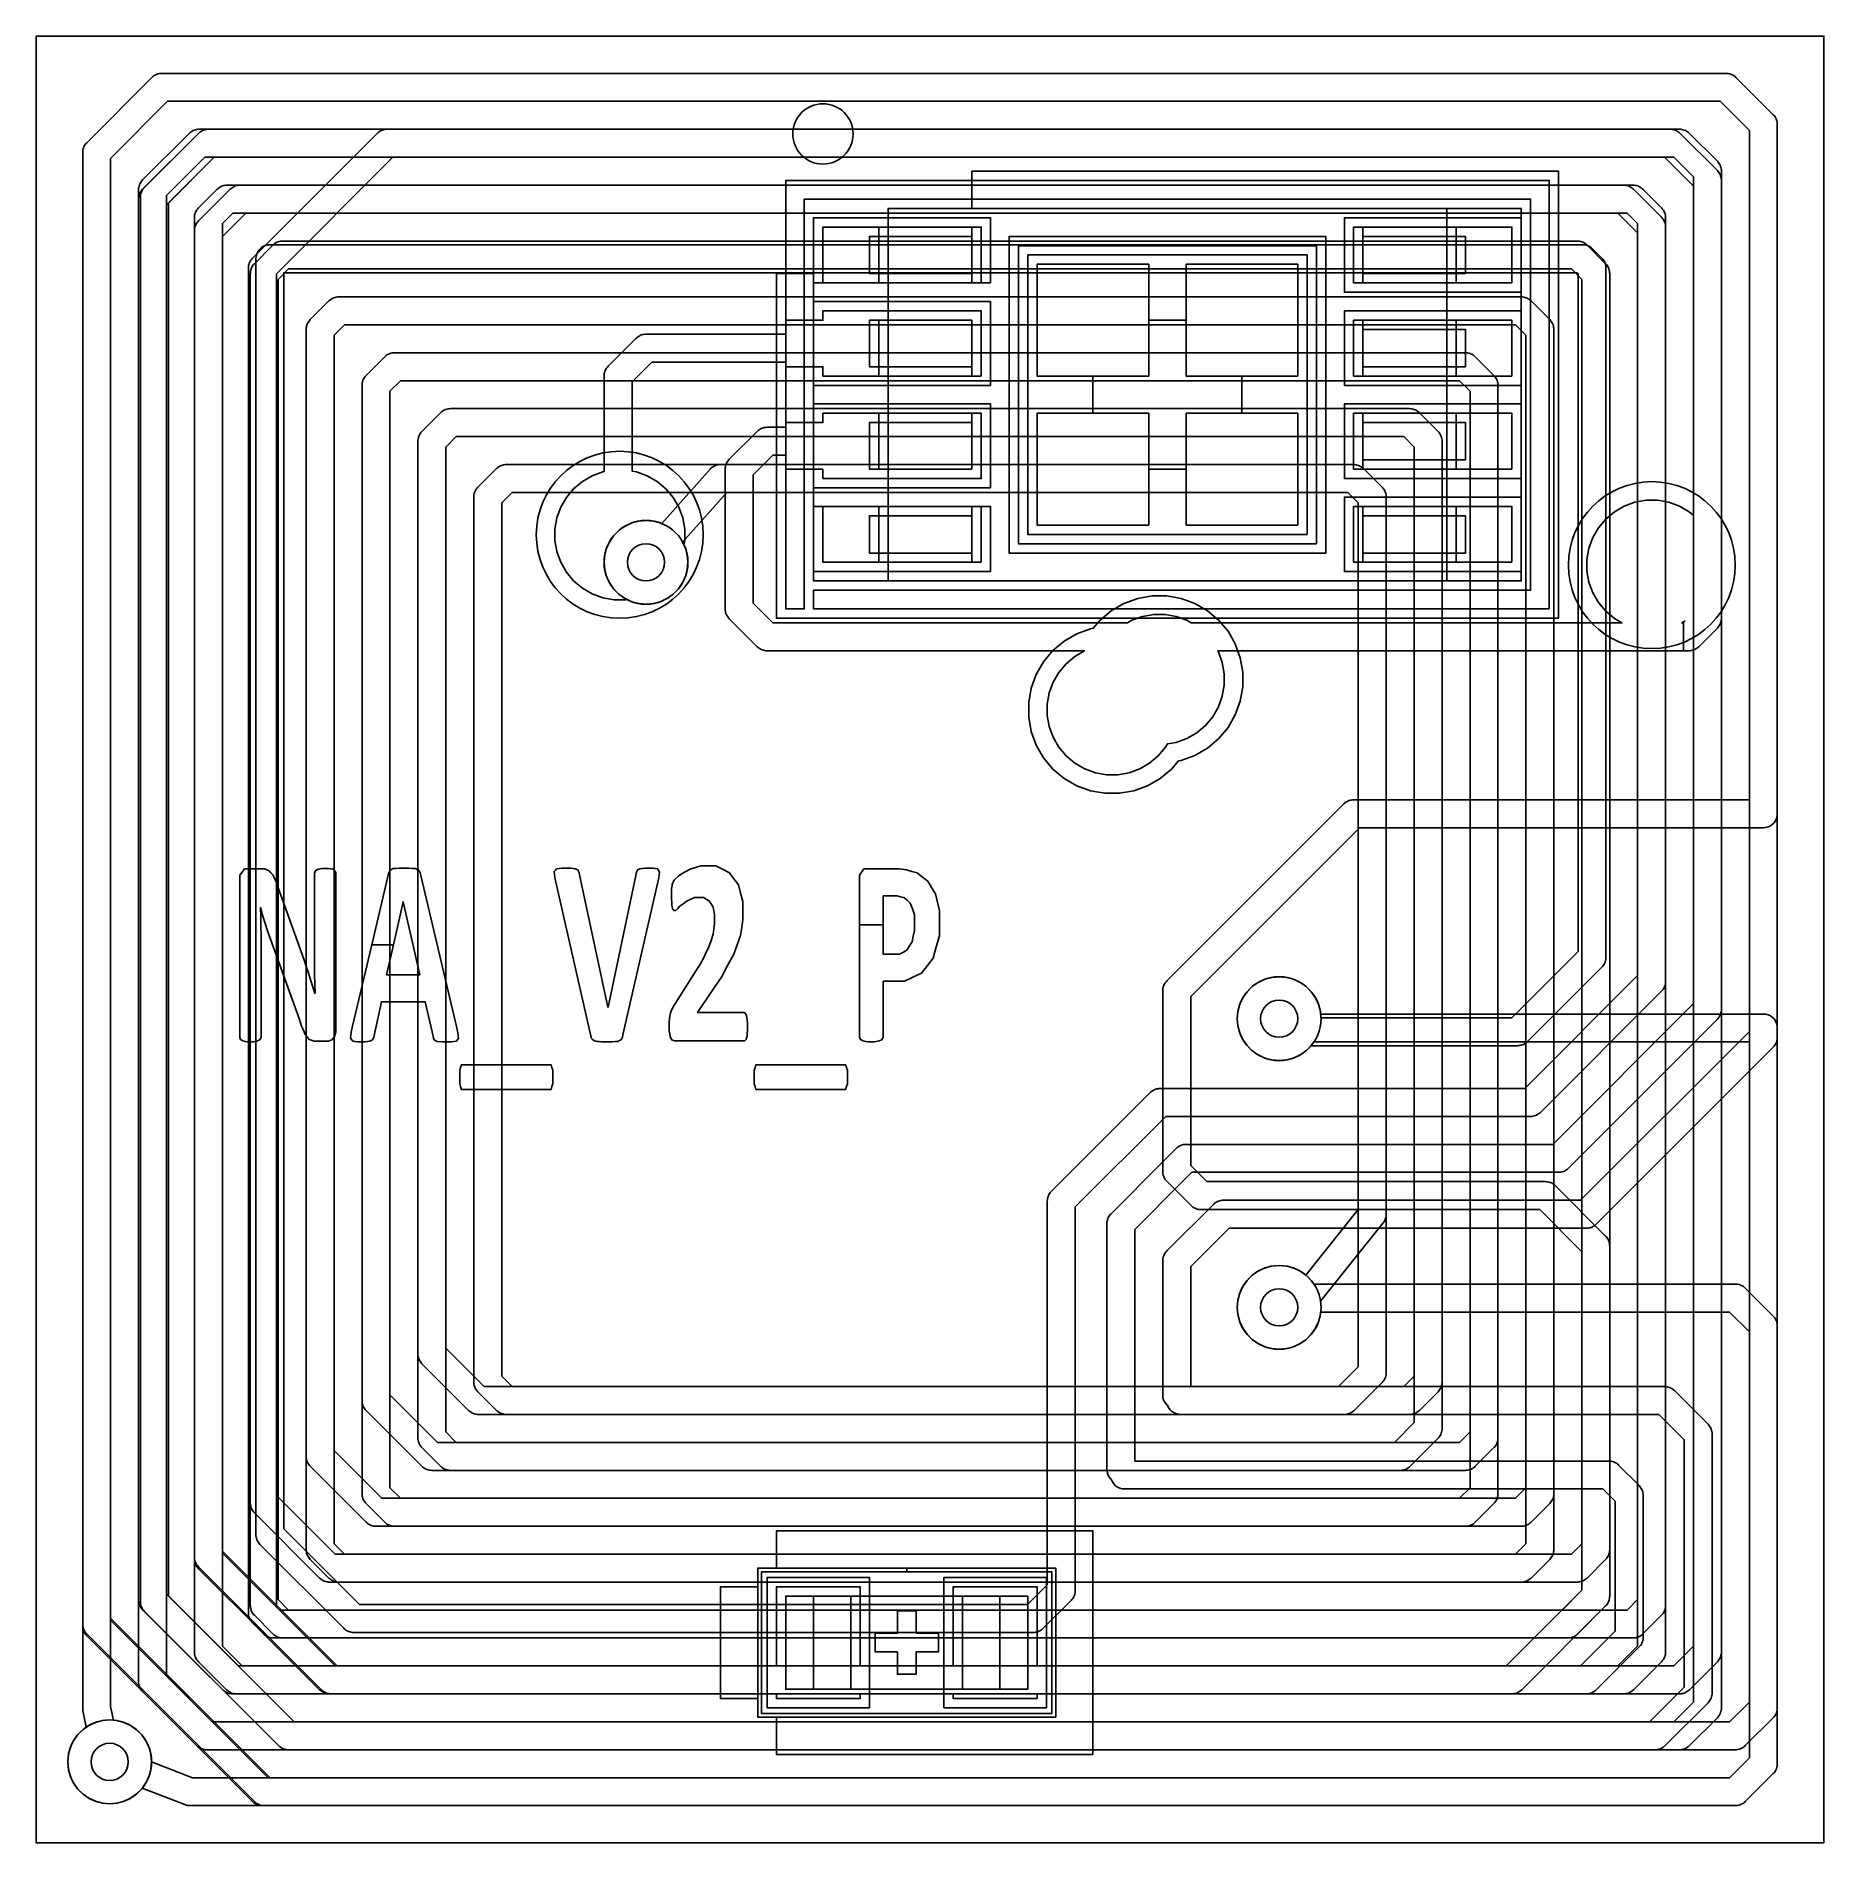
# Model space of a CAD drawing. Header units: millimetres. Extents: x 3.92 to 13.53, y -4.97 to 4.72.
import ezdxf

# ---------------------------------------------------------------- set-up
doc = ezdxf.new("R2010")
doc.units = ezdxf.units.MM
for name, color, linetype in [('98_0', 1, 'CONTINUOUS'), ('CopperBottom', 208, 'CONTINUOUS'), ('CopperMid', 4, 'CONTINUOUS'), ('CopperMid2', 118, 'CONTINUOUS'), ('CopperTop', 130, 'CONTINUOUS'), ('DimensionLines', 10, 'CONTINUOUS'), ('KeepOutTop', 1, 'CONTINUOUS'), ('LeadsTop', 225, 'CONTINUOUS'), ('PackageTop', 255, 'CONTINUOUS'), ('PasteMaskTop', 4, 'CONTINUOUS'), ('SilkScreenTop', 50, 'CONTINUOUS'), ('Sketch1', 138, 'CONTINUOUS'), ('SolderMaskTop', 3, 'CONTINUOUS')]:
    doc.layers.add(name, color=color, linetype=linetype)

msp = doc.modelspace()

# ---------------------------------------------------------------- linework, layer by layer
at = {"layer": '98_0'}
for centre in [(7.2, 1.9), (7.2, 1.9), (10.6, -0.55), (10.6, -2.1), (10.6, -2.1), (4.32, -4.54), (4.32, -4.54)]:
    msp.add_circle(centre, 0.1, dxfattribs=at)
at = {"layer": 'CopperBottom'}
msp.add_lwpolyline([(5.273463, -4.474715), (5.266976, -4.473861), (5.260589, -4.472444), (5.254348, -4.470477), (5.248304, -4.467973), (5.2425, -4.464952), (5.236982, -4.461436), (5.231791, -4.457453), (5.226967, -4.453033), (4.496967, -3.723033), (4.492547, -3.718209), (4.488564, -3.713018), (4.485048, -3.7075), (4.482027, -3.701696), (4.479523, -3.695652), (4.477556, -3.689411), (4.476139, -3.683024), (4.475285, -3.676537), (4.475, -3.67), (4.475, 3.9), (4.475285, 3.906537), (4.476139, 3.913024), (4.477556, 3.919411), (4.479523, 3.925652), (4.482027, 3.931696), (4.485048, 3.9375), (4.488564, 3.943018), (4.492547, 3.948209), (4.496967, 3.953033), (4.746967, 4.203033), (4.751791, 4.207453), (4.756982, 4.211436), (4.7625, 4.214952), (4.768304, 4.217973), (4.774348, 4.220477), (4.780589, 4.222444), (4.786976, 4.223861), (4.793463, 4.224715), (4.8, 4.225), (12.7, 4.225), (12.706537, 4.224715), (12.713024, 4.223861), (12.719411, 4.222444), (12.725652, 4.220477), (12.731696, 4.217973), (12.7375, 4.214952), (12.743018, 4.211436), (12.748209, 4.207453), (12.753033, 4.203033), (12.953033, 4.003033), (12.957453, 3.998209), (12.961436, 3.993018), (12.964952, 3.9875), (12.967973, 3.981696), (12.970477, 3.975652), (12.972444, 3.969411), (12.973861, 3.963024), (12.974715, 3.956537), (12.975, 3.95), (12.975, -0.5), (12.974715, -0.506537), (12.973861, -0.513024), (12.972444, -0.519411), (12.970477, -0.525652), (12.967973, -0.531696), (12.964952, -0.5375), (12.961436, -0.543018), (12.957453, -0.548209), (12.953033, -0.553033), (12.153033, -1.353033), (12.148209, -1.357453), (12.143018, -1.361436), (12.1375, -1.364952), (12.131696, -1.367973), (12.125652, -1.370477), (12.119411, -1.372444), (12.113024, -1.373861), (12.106537, -1.374715), (12.1, -1.375), (10.131066, -1.375), (10.078033, -1.428033), (9.825, -1.681066), (9.825, -2.925), (12.37, -2.925), (12.376537, -2.925285), (12.383024, -2.926139), (12.389411, -2.927556), (12.395652, -2.929523), (12.401696, -2.932027), (12.4075, -2.935048), (12.413018, -2.938564), (12.418209, -2.942547), (12.423033, -2.946967), (12.532556, -3.05649), (12.536976, -3.061314), (12.540959, -3.066505), (12.544475, -3.072023), (12.547496, -3.077827), (12.55, -3.083871), (12.551967, -3.090112), (12.553384, -3.096499), (12.554238, -3.102986), (12.554523, -3.109523), (12.554523, -3.438296), (12.555, -3.44375), (12.555, -3.87), (12.554715, -3.876537), (12.553861, -3.883024), (12.552444, -3.889411), (12.550477, -3.895652), (12.547973, -3.901696), (12.544952, -3.9075), (12.541436, -3.913018), (12.537453, -3.918209), (12.533033, -3.923033), (12.303033, -4.153033), (12.298209, -4.157453), (12.293018, -4.161436), (12.2875, -4.164952), (12.281696, -4.167973), (12.275652, -4.170477), (12.269411, -4.172444), (12.263024, -4.173861), (12.256537, -4.174715), (12.25, -4.175), (5.51, -4.175), (5.503463, -4.174715), (5.496976, -4.173861), (5.490589, -4.172444), (5.484348, -4.170477), (5.478304, -4.167973), (5.4725, -4.164952), (5.466982, -4.161436), (5.461791, -4.157453), (5.456967, -4.153033), (4.796967, -3.493033), (4.792547, -3.488209), (4.788564, -3.483018), (4.785048, -3.4775), (4.782027, -3.471696), (4.779523, -3.465652), (4.777556, -3.459411), (4.776139, -3.453024), (4.775285, -3.446537), (4.775, -3.44), (4.775, 3.68), (4.775285, 3.686537), (4.776139, 3.693024), (4.777556, 3.699411), (4.779523, 3.705652), (4.782027, 3.711696), (4.785048, 3.7175), (4.788564, 3.723018), (4.792547, 3.728209), (4.796967, 3.733033), (4.966967, 3.903033), (4.971791, 3.907453), (4.976982, 3.911436), (4.9825, 3.914952), (4.988304, 3.917973), (4.994348, 3.920477), (5.000589, 3.922444), (5.006976, 3.923861), (5.013463, 3.924715), (5.02, 3.925), (12.45, 3.925), (12.456537, 3.924715), (12.463024, 3.923861), (12.469411, 3.922444), (12.475652, 3.920477), (12.481696, 3.917973), (12.4875, 3.914952), (12.493018, 3.911436), (12.498209, 3.907453), (12.503033, 3.903033), (12.653033, 3.753033), (12.657453, 3.748209), (12.661436, 3.743018), (12.664952, 3.7375), (12.667973, 3.731696), (12.670477, 3.725652), (12.672444, 3.719411), (12.673861, 3.713024), (12.674715, 3.706537), (12.675, 3.7), (12.675, -0.35), (12.674715, -0.356537), (12.673861, -0.363024), (12.672444, -0.369411), (12.670477, -0.375652), (12.667973, -0.381696), (12.664952, -0.3875), (12.661436, -0.393018), (12.657453, -0.398209), (12.653033, -0.403033), (12.003033, -1.053033), (11.998209, -1.057453), (11.993018, -1.061436), (11.9875, -1.064952), (11.981696, -1.067973), (11.975652, -1.070477), (11.969411, -1.072444), (11.963024, -1.073861), (11.956537, -1.074715), (11.95, -1.075), (9.991066, -1.075), (9.505, -1.561066), (9.505, -3.62), (9.504715, -3.626537), (9.503861, -3.633024), (9.502444, -3.639411), (9.500477, -3.645652), (9.497973, -3.651696), (9.494952, -3.6575), (9.491436, -3.663018), (9.487453, -3.668209), (9.483033, -3.673033), (9.333033, -3.823033), (9.328209, -3.827453), (9.323018, -3.831436), (9.3175, -3.834952), (9.311696, -3.837973), (9.305652, -3.840477), (9.299411, -3.842444), (9.293024, -3.843861), (9.286537, -3.844715), (9.28, -3.845), (5.63, -3.845), (5.623463, -3.844715), (5.616976, -3.843861), (5.610589, -3.842444), (5.604348, -3.840477), (5.598304, -3.837973), (5.5925, -3.834952), (5.586982, -3.831436), (5.581791, -3.827453), (5.576967, -3.823033), (5.126967, -3.373033), (5.122547, -3.368209), (5.118564, -3.363018), (5.115048, -3.3575), (5.112027, -3.351696), (5.109523, -3.345652), (5.107556, -3.339411), (5.106139, -3.333024), (5.105285, -3.326537), (5.105, -3.32), (5.105, 3.53), (5.106139, 3.543024), (5.109523, 3.555652), (5.115048, 3.5675), (5.122547, 3.578209), (5.131791, 3.587453), (5.1425, 3.594952), (5.154348, 3.600477), (5.166976, 3.603861), (5.18, 3.605), (12.23, 3.605), (12.236537, 3.604715), (12.243024, 3.603861), (12.249411, 3.602444), (12.255652, 3.600477), (12.261696, 3.597973), (12.2675, 3.594952), (12.273018, 3.591436), (12.278209, 3.587453), (12.283033, 3.583033), (12.333033, 3.533033), (12.337453, 3.528209), (12.341436, 3.523018), (12.344952, 3.5175), (12.347973, 3.511696), (12.350477, 3.505652), (12.352444, 3.499411), (12.353861, 3.493024), (12.354715, 3.486537), (12.355, 3.48), (12.355, -0.22), (12.354715, -0.226537), (12.353861, -0.233024), (12.352444, -0.239411), (12.350477, -0.245652), (12.347973, -0.251696), (12.344952, -0.2575), (12.341436, -0.263018), (12.337453, -0.268209), (12.333033, -0.273033), (11.933033, -0.673033), (11.928209, -0.677453), (11.923018, -0.681436), (11.9175, -0.684952), (11.911696, -0.687973), (11.905652, -0.690477), (11.899411, -0.692444), (11.893024, -0.693861), (11.886537, -0.694715), (11.88, -0.695), (10.771987, -0.695), (10.744627, -0.72236), (10.7125, -0.744856), (10.676955, -0.761431), (10.639071, -0.771582), (10.6, -0.775), (10.560929, -0.771582), (10.523045, -0.761431), (10.4875, -0.744856), (10.455373, -0.72236), (10.42764, -0.694627), (10.405144, -0.6625), (10.388569, -0.626955), (10.378418, -0.589071), (10.375, -0.55), (10.378418, -0.510929), (10.388569, -0.473045), (10.405144, -0.4375), (10.42764, -0.405373), (10.455373, -0.37764), (10.4875, -0.355144), (10.523045, -0.338569), (10.560929, -0.328418), (10.6, -0.325), (10.639071, -0.328418), (10.676955, -0.338569), (10.7125, -0.355144), (10.744627, -0.37764), (10.77236, -0.405373), (10.794856, -0.4375), (10.811431, -0.473045), (10.821582, -0.510929), (10.824563, -0.545), (11.848934, -0.545), (12.205, -0.188934), (12.205, 3.448934), (12.198934, 3.455), (5.255, 3.455), (5.255, -3.288934), (5.661066, -3.695), (9.248934, -3.695), (9.355, -3.588934), (9.355, -1.53), (9.355285, -1.523463), (9.356139, -1.516976), (9.357556, -1.510589), (9.359523, -1.504348), (9.362027, -1.498304), (9.365048, -1.4925), (9.368564, -1.486982), (9.372547, -1.481791), (9.376967, -1.476967), (9.906967, -0.946967), (9.909477, -0.944861), (9.911791, -0.942547), (9.914475, -0.940668), (9.916982, -0.938564), (9.919814, -0.936929), (9.9225, -0.935048), (9.925472, -0.933662), (9.928304, -0.932027), (9.931375, -0.930909), (9.934348, -0.929523), (9.937519, -0.928673), (9.940589, -0.927556), (9.943806, -0.926989), (9.946976, -0.926139), (9.95024, -0.925854), (9.953463, -0.925285), (9.956741, -0.925285), (9.96, -0.925), (11.918934, -0.925), (12.525, -0.318934), (12.525, 3.668934), (12.418934, 3.775), (5.051066, 3.775), (4.925, 3.648934), (4.925, -3.408934), (5.541066, -4.025), (12.218934, -4.025), (12.405, -3.838934), (12.405, -3.525454), (12.404523, -3.52), (12.404523, -3.140589), (12.338934, -3.075), (9.77, -3.075), (9.756976, -3.073861), (9.744348, -3.070477), (9.7325, -3.064952), (9.721791, -3.057453), (9.712547, -3.048209), (9.705048, -3.0375), (9.699523, -3.025652), (9.699352, -3.025014), (9.692547, -3.018209), (9.685048, -3.0075), (9.679523, -2.995652), (9.676139, -2.983024), (9.675, -2.97), (9.675, -1.65), (9.675285, -1.643463), (9.676139, -1.636976), (9.677556, -1.630589), (9.679523, -1.624348), (9.682027, -1.618304), (9.685048, -1.6125), (9.688564, -1.606982), (9.692547, -1.601791), (9.696967, -1.596967), (9.971967, -1.321967), (10.046967, -1.246967), (10.051791, -1.242547), (10.056982, -1.238564), (10.0625, -1.235048), (10.068304, -1.232027), (10.074348, -1.229523), (10.080589, -1.227556), (10.086976, -1.226139), (10.093463, -1.225285), (10.1, -1.225), (12.068934, -1.225), (12.825, -0.468934), (12.825, 3.918934), (12.668934, 4.075), (4.831066, 4.075), (4.625, 3.868934), (4.625, -3.638934), (5.311066, -4.325), (12.28, -4.325), (12.588934, -4.325), (12.775, -4.138934), (12.775, -3.02), (12.775, -2.811066), (12.638934, -2.675), (10.07, -2.675), (10.056976, -2.673861), (10.044348, -2.670477), (10.0325, -2.664952), (10.021791, -2.657453), (10.012547, -2.648209), (10.005048, -2.6375), (9.999523, -2.625652), (9.999352, -2.625014), (9.992547, -2.618209), (9.985048, -2.6075), (9.979523, -2.595652), (9.976139, -2.583024), (9.975, -2.57), (9.975, -1.85), (9.975285, -1.843463), (9.976139, -1.836976), (9.977556, -1.830589), (9.979523, -1.824348), (9.982027, -1.818304), (9.985048, -1.8125), (9.988564, -1.806982), (9.992547, -1.801791), (9.996967, -1.796967), (10.246967, -1.546967), (10.251791, -1.542547), (10.256982, -1.538564), (10.2625, -1.535048), (10.268304, -1.532027), (10.274348, -1.529523), (10.280589, -1.527556), (10.286976, -1.526139), (10.293463, -1.525285), (10.3, -1.525), (12.218934, -1.525), (13.125, -0.618934), (13.125, 4.218934), (12.968934, 4.375), (4.631066, 4.375), (4.325, 4.068934), (4.325, -3.768934), (5.181066, -4.625), (13.018934, -4.625), (13.125, -4.518934), (13.125, -2.231066), (13.018934, -2.125), (10.822813, -2.125), (10.821582, -2.139071), (10.811431, -2.176955), (10.794856, -2.2125), (10.77236, -2.244627), (10.744627, -2.27236), (10.7125, -2.294856), (10.676955, -2.311431), (10.639071, -2.321582), (10.6, -2.325), (10.560929, -2.321582), (10.523045, -2.311431), (10.4875, -2.294856), (10.455373, -2.27236), (10.42764, -2.244627), (10.405144, -2.2125), (10.388569, -2.176955), (10.378418, -2.139071), (10.375, -2.1), (10.378418, -2.060929), (10.388569, -2.023045), (10.405144, -1.9875), (10.42764, -1.955373), (10.455373, -1.92764), (10.4875, -1.905144), (10.523045, -1.888569), (10.560929, -1.878418), (10.6, -1.875), (10.639071, -1.878418), (10.676955, -1.888569), (10.7125, -1.905144), (10.744627, -1.92764), (10.77236, -1.955373), (10.786103, -1.975), (13.05, -1.975), (13.056537, -1.975285), (13.063024, -1.976139), (13.069411, -1.977556), (13.075652, -1.979523), (13.081696, -1.982027), (13.0875, -1.985048), (13.093018, -1.988564), (13.098209, -1.992547), (13.103033, -1.996967), (13.253033, -2.146967), (13.257453, -2.151791), (13.261436, -2.156982), (13.264952, -2.1625), (13.267973, -2.168304), (13.270477, -2.174348), (13.272444, -2.180589), (13.273861, -2.186976), (13.274715, -2.193463), (13.275, -2.2), (13.275, -4.55), (13.274715, -4.556537), (13.273861, -4.563024), (13.272444, -4.569411), (13.270477, -4.575652), (13.267973, -4.581696), (13.264952, -4.5875), (13.261436, -4.593018), (13.257453, -4.598209), (13.253033, -4.603033), (13.103033, -4.753033), (13.098209, -4.757453), (13.093018, -4.761436), (13.0875, -4.764952), (13.081696, -4.767973), (13.075652, -4.770477), (13.069411, -4.772444), (13.063024, -4.773861), (13.056537, -4.774715), (13.05, -4.775), (5.15, -4.775), (5.143463, -4.774715), (5.136976, -4.773861), (5.130589, -4.772444), (5.124348, -4.770477), (5.118304, -4.767973), (5.1125, -4.764952), (5.106982, -4.761436), (5.101791, -4.757453), (5.096967, -4.753033), (4.196967, -3.853033), (4.192547, -3.848209), (4.188564, -3.843018), (4.185048, -3.8375), (4.182027, -3.831696), (4.179523, -3.825652), (4.177556, -3.819411), (4.176139, -3.813024), (4.175285, -3.806537), (4.175, -3.8), (4.175, 4.1), (4.175285, 4.106537), (4.176139, 4.113024), (4.177556, 4.119411), (4.179523, 4.125652), (4.182027, 4.131696), (4.185048, 4.1375), (4.188564, 4.143018), (4.192547, 4.148209), (4.196967, 4.153033), (4.546967, 4.503033), (4.551791, 4.507453), (4.556982, 4.511436), (4.5625, 4.514952), (4.568304, 4.517973), (4.574348, 4.520477), (4.580589, 4.522444), (4.586976, 4.523861), (4.593463, 4.524715), (4.6, 4.525), (13, 4.525), (13.006537, 4.524715), (13.013024, 4.523861), (13.019411, 4.522444), (13.025652, 4.520477), (13.031696, 4.517973), (13.0375, 4.514952), (13.043018, 4.511436), (13.048209, 4.507453), (13.053033, 4.503033), (13.253033, 4.303033), (13.257453, 4.298209), (13.261436, 4.293018), (13.264952, 4.2875), (13.267973, 4.281696), (13.270477, 4.275652), (13.272444, 4.269411), (13.273861, 4.263024), (13.274715, 4.256537), (13.275, 4.25), (13.275, -0.65), (13.274715, -0.656537), (13.273861, -0.663024), (13.272444, -0.669411), (13.270477, -0.675652), (13.267973, -0.681696), (13.264952, -0.6875), (13.261436, -0.693018), (13.257453, -0.698209), (13.253033, -0.703033), (12.303033, -1.653033), (12.298209, -1.657453), (12.293018, -1.661436), (12.2875, -1.664952), (12.281696, -1.667973), (12.275652, -1.670477), (12.269411, -1.672444), (12.263024, -1.673861), (12.256537, -1.674715), (12.25, -1.675), (10.331066, -1.675), (10.125, -1.881066), (10.125, -2.525), (12.67, -2.525), (12.676537, -2.525285), (12.683024, -2.526139), (12.689411, -2.527556), (12.695652, -2.529523), (12.701696, -2.532027), (12.7075, -2.535048), (12.713018, -2.538564), (12.718209, -2.542547), (12.723033, -2.546967), (12.903033, -2.726967), (12.907453, -2.731791), (12.911436, -2.736982), (12.914952, -2.7425), (12.917973, -2.748304), (12.920477, -2.754348), (12.922444, -2.760589), (12.923861, -2.766976), (12.924715, -2.773463), (12.925, -2.78), (12.925, -3.02), (12.925, -4.17), (12.924715, -4.176537), (12.923861, -4.183024), (12.922444, -4.189411), (12.920477, -4.195652), (12.917973, -4.201696), (12.914952, -4.2075), (12.911436, -4.213018), (12.907453, -4.218209), (12.903033, -4.223033), (12.673033, -4.453033), (12.668209, -4.457453), (12.663018, -4.461436), (12.6575, -4.464952), (12.651696, -4.467973), (12.645652, -4.470477), (12.639411, -4.472444), (12.633024, -4.473861), (12.626537, -4.474715), (12.62, -4.475), (12.28, -4.475), (5.28, -4.475)], close=True, dxfattribs=at)
for centre in [(7.2, 1.9), (4.32, -4.54)]:
    msp.add_circle(centre, 0.225, dxfattribs=at)
at = {"layer": 'CopperMid'}
msp.add_lwpolyline([(13.006537, 4.524715), (13.013024, 4.523861), (13.019411, 4.522444), (13.025652, 4.520477), (13.031696, 4.517973), (13.0375, 4.514952), (13.043018, 4.511436), (13.048209, 4.507453), (13.053033, 4.503033), (13.253033, 4.303033), (13.257453, 4.298209), (13.261436, 4.293018), (13.264952, 4.2875), (13.267973, 4.281696), (13.270477, 4.275652), (13.272444, 4.269411), (13.273861, 4.263024), (13.274715, 4.256537), (13.275, 4.25), (13.275, -4.55), (13.274715, -4.556537), (13.273861, -4.563024), (13.272444, -4.569411), (13.270477, -4.575652), (13.267973, -4.581696), (13.264952, -4.5875), (13.261436, -4.593018), (13.257453, -4.598209), (13.253033, -4.603033), (13.103033, -4.753033), (13.098209, -4.757453), (13.093018, -4.761436), (13.0875, -4.764952), (13.081696, -4.767973), (13.075652, -4.770477), (13.069411, -4.772444), (13.063024, -4.773861), (13.056537, -4.774715), (13.05, -4.775), (4.75, -4.775), (4.7469, -4.774936), (4.743806, -4.774744), (4.740722, -4.774424), (4.737654, -4.773977), (4.734607, -4.773403), (4.731587, -4.772705), (4.728598, -4.771881), (4.725645, -4.770935), (4.722734, -4.769868), (4.494923, -4.680966), (4.49236, -4.684627), (4.464627, -4.71236), (4.4325, -4.734856), (4.396955, -4.751431), (4.359071, -4.761582), (4.32, -4.765), (4.280929, -4.761582), (4.243045, -4.751431), (4.2075, -4.734856), (4.175373, -4.71236), (4.14764, -4.684627), (4.125144, -4.6525), (4.108569, -4.616955), (4.098418, -4.579071), (4.095, -4.54), (4.098418, -4.500929), (4.108569, -4.463045), (4.125144, -4.4275), (4.14764, -4.395373), (4.175373, -4.36764), (4.2075, -4.345144), (4.243045, -4.328569), (4.280929, -4.318418), (4.32, -4.315), (4.359071, -4.318418), (4.396955, -4.328569), (4.4325, -4.345144), (4.464627, -4.36764), (4.49236, -4.395373), (4.514856, -4.4275), (4.531431, -4.463045), (4.541582, -4.500929), (4.544954, -4.539474), (4.764116, -4.625), (13.018934, -4.625), (13.125, -4.518934), (13.125, 4.218934), (12.968934, 4.375), (4.631066, 4.375), (4.325, 4.068934), (4.325, -3.778934), (4.871066, -4.325), (12.718934, -4.325), (12.825, -4.218934), (12.825, 3.968934), (12.718934, 4.075), (4.881066, 4.075), (4.635, 3.828934), (4.635, -3.648934), (5.011066, -4.025), (12.418934, -4.025), (12.525, -3.918934), (12.525, 3.718934), (12.468934, 3.775), (4.981066, 3.775), (4.925, 3.718934), (4.925, -3.418934), (5.231066, -3.725), (12.118934, -3.725), (12.225, -3.618934), (12.225, 3.418934), (12.168934, 3.475), (5.281066, 3.475), (5.225, 3.418934), (5.225, -3.118934), (5.531066, -3.425), (11.868934, -3.425), (11.925, -3.368934), (11.925, 3.118934), (11.868934, 3.175), (5.581066, 3.175), (5.525, 3.118934), (5.525, -2.868934), (5.781066, -3.125), (11.568934, -3.125), (11.625, -3.068934), (11.625, 2.818934), (11.568934, 2.875), (5.881066, 2.875), (5.825, 2.818934), (5.825, -2.568934), (6.081066, -2.825), (11.218934, -2.825), (11.325, -2.718934), (11.325, 2.518934), (11.268934, 2.575), (6.181066, 2.575), (6.125, 2.518934), (6.125, -2.318934), (6.331066, -2.525), (10.918934, -2.525), (11.025, -2.418934), (11.025, 2.218934), (10.968934, 2.275), (7.63368, 2.275), (7.396745, 2.008448), (7.411431, 1.976955), (7.421582, 1.939071), (7.425, 1.9), (7.421582, 1.860929), (7.411431, 1.823045), (7.394856, 1.7875), (7.37236, 1.755373), (7.344627, 1.72764), (7.3125, 1.705144), (7.276955, 1.688569), (7.239071, 1.678418), (7.2, 1.675), (7.160929, 1.678418), (7.123045, 1.688569), (7.0875, 1.705144), (7.055373, 1.72764), (7.02764, 1.755373), (7.005144, 1.7875), (6.988569, 1.823045), (6.978418, 1.860929), (6.975, 1.9), (6.978418, 1.939071), (6.988569, 1.976955), (7.005144, 2.0125), (7.02764, 2.044627), (7.055373, 2.07236), (7.0875, 2.094856), (7.123045, 2.111431), (7.160929, 2.121582), (7.2, 2.125), (7.239071, 2.121582), (7.276955, 2.111431), (7.284475, 2.107924), (7.543944, 2.399827), (7.548857, 2.404858), (7.55422, 2.409407), (7.559985, 2.413434), (7.566102, 2.416902), (7.572517, 2.419783), (7.579174, 2.42205), (7.586013, 2.423684), (7.592976, 2.42467), (7.6, 2.425), (11, 2.425), (11.006537, 2.424715), (11.013024, 2.423861), (11.019411, 2.422444), (11.025652, 2.420477), (11.031696, 2.417973), (11.0375, 2.414952), (11.043018, 2.411436), (11.048209, 2.407453), (11.053033, 2.403033), (11.153033, 2.303033), (11.157453, 2.298209), (11.161436, 2.293018), (11.164952, 2.2875), (11.167973, 2.281696), (11.170477, 2.275652), (11.172444, 2.269411), (11.173861, 2.263024), (11.174715, 2.256537), (11.175, 2.25), (11.175, -2.45), (11.174715, -2.456537), (11.173861, -2.463024), (11.172444, -2.469411), (11.170477, -2.475652), (11.167973, -2.481696), (11.164952, -2.4875), (11.161436, -2.493018), (11.157453, -2.498209), (11.153033, -2.503033), (11.003033, -2.653033), (10.998209, -2.657453), (10.993018, -2.661436), (10.9875, -2.664952), (10.981696, -2.667973), (10.975652, -2.670477), (10.969411, -2.672444), (10.963024, -2.673861), (10.956537, -2.674715), (10.95, -2.675), (6.3, -2.675), (6.293463, -2.674715), (6.286976, -2.673861), (6.280589, -2.672444), (6.274348, -2.670477), (6.268304, -2.667973), (6.2625, -2.664952), (6.256982, -2.661436), (6.251791, -2.657453), (6.246967, -2.653033), (5.996967, -2.403033), (5.992547, -2.398209), (5.988564, -2.393018), (5.985048, -2.3875), (5.982027, -2.381696), (5.979523, -2.375652), (5.977556, -2.369411), (5.976139, -2.363024), (5.975285, -2.356537), (5.975, -2.35), (5.975, 2.55), (5.975285, 2.556537), (5.976139, 2.563024), (5.977556, 2.569411), (5.979523, 2.575652), (5.982027, 2.581696), (5.985048, 2.5875), (5.988564, 2.593018), (5.992547, 2.598209), (5.996967, 2.603033), (6.096967, 2.703033), (6.101791, 2.707453), (6.106982, 2.711436), (6.1125, 2.714952), (6.118304, 2.717973), (6.124348, 2.720477), (6.130589, 2.722444), (6.136976, 2.723861), (6.143463, 2.724715), (6.15, 2.725), (11.3, 2.725), (11.306537, 2.724715), (11.313024, 2.723861), (11.319411, 2.722444), (11.325652, 2.720477), (11.331696, 2.717973), (11.3375, 2.714952), (11.343018, 2.711436), (11.348209, 2.707453), (11.353033, 2.703033), (11.453033, 2.603033), (11.457453, 2.598209), (11.461436, 2.593018), (11.464952, 2.5875), (11.467973, 2.581696), (11.470477, 2.575652), (11.472444, 2.569411), (11.473861, 2.563024), (11.474715, 2.556537), (11.475, 2.55), (11.475, -2.75), (11.474715, -2.756537), (11.473861, -2.763024), (11.472444, -2.769411), (11.470477, -2.775652), (11.467973, -2.781696), (11.464952, -2.7875), (11.461436, -2.793018), (11.457453, -2.798209), (11.453033, -2.803033), (11.303033, -2.953033), (11.298209, -2.957453), (11.293018, -2.961436), (11.2875, -2.964952), (11.281696, -2.967973), (11.275652, -2.970477), (11.269411, -2.972444), (11.263024, -2.973861), (11.256537, -2.974715), (11.25, -2.975), (6.05, -2.975), (6.043463, -2.974715), (6.036976, -2.973861), (6.030589, -2.972444), (6.024348, -2.970477), (6.018304, -2.967973), (6.0125, -2.964952), (6.006982, -2.961436), (6.001791, -2.957453), (5.996967, -2.953033), (5.696967, -2.653033), (5.692547, -2.648209), (5.688564, -2.643018), (5.685048, -2.6375), (5.682027, -2.631696), (5.679523, -2.625652), (5.677556, -2.619411), (5.676139, -2.613024), (5.675285, -2.606537), (5.675, -2.6), (5.675, 2.85), (5.675285, 2.856537), (5.676139, 2.863024), (5.677556, 2.869411), (5.679523, 2.875652), (5.682027, 2.881696), (5.685048, 2.8875), (5.688564, 2.893018), (5.692547, 2.898209), (5.696967, 2.903033), (5.796967, 3.003033), (5.801791, 3.007453), (5.806982, 3.011436), (5.8125, 3.014952), (5.818304, 3.017973), (5.824348, 3.020477), (5.830589, 3.022444), (5.836976, 3.023861), (5.843463, 3.024715), (5.85, 3.025), (11.6, 3.025), (11.606537, 3.024715), (11.613024, 3.023861), (11.619411, 3.022444), (11.625652, 3.020477), (11.631696, 3.017973), (11.6375, 3.014952), (11.643018, 3.011436), (11.648209, 3.007453), (11.653033, 3.003033), (11.753033, 2.903033), (11.757453, 2.898209), (11.761436, 2.893018), (11.764952, 2.8875), (11.767973, 2.881696), (11.770477, 2.875652), (11.772444, 2.869411), (11.773861, 2.863024), (11.774715, 2.856537), (11.775, 2.85), (11.775, -3.1), (11.774715, -3.106537), (11.773861, -3.113024), (11.772444, -3.119411), (11.770477, -3.125652), (11.767973, -3.131696), (11.764952, -3.1375), (11.761436, -3.143018), (11.757453, -3.148209), (11.753033, -3.153033), (11.653033, -3.253033), (11.648209, -3.257453), (11.643018, -3.261436), (11.6375, -3.264952), (11.631696, -3.267973), (11.625652, -3.270477), (11.619411, -3.272444), (11.613024, -3.273861), (11.606537, -3.274715), (11.6, -3.275), (5.75, -3.275), (5.743463, -3.274715), (5.736976, -3.273861), (5.730589, -3.272444), (5.724348, -3.270477), (5.718304, -3.267973), (5.7125, -3.264952), (5.706982, -3.261436), (5.701791, -3.257453), (5.696967, -3.253033), (5.396967, -2.953033), (5.392547, -2.948209), (5.388564, -2.943018), (5.385048, -2.9375), (5.382027, -2.931696), (5.379523, -2.925652), (5.377556, -2.919411), (5.376139, -2.913024), (5.375285, -2.906537), (5.375, -2.9), (5.375, 3.15), (5.375285, 3.156537), (5.376139, 3.163024), (5.377556, 3.169411), (5.379523, 3.175652), (5.382027, 3.181696), (5.385048, 3.1875), (5.388564, 3.193018), (5.392547, 3.198209), (5.396967, 3.203033), (5.496967, 3.303033), (5.501791, 3.307453), (5.506982, 3.311436), (5.5125, 3.314952), (5.518304, 3.317973), (5.524348, 3.320477), (5.530589, 3.322444), (5.536976, 3.323861), (5.543463, 3.324715), (5.55, 3.325), (11.9, 3.325), (11.906537, 3.324715), (11.913024, 3.323861), (11.919411, 3.322444), (11.925652, 3.320477), (11.931696, 3.317973), (11.9375, 3.314952), (11.943018, 3.311436), (11.948209, 3.307453), (11.953033, 3.303033), (12.053033, 3.203033), (12.057453, 3.198209), (12.061436, 3.193018), (12.064952, 3.1875), (12.067973, 3.181696), (12.070477, 3.175652), (12.072444, 3.169411), (12.073861, 3.163024), (12.074715, 3.156537), (12.075, 3.15), (12.075, -3.4), (12.074715, -3.406537), (12.073861, -3.413024), (12.072444, -3.419411), (12.070477, -3.425652), (12.067973, -3.431696), (12.064952, -3.4375), (12.061436, -3.443018), (12.057453, -3.448209), (12.053033, -3.453033), (11.953033, -3.553033), (11.948209, -3.557453), (11.943018, -3.561436), (11.9375, -3.564952), (11.931696, -3.567973), (11.925652, -3.570477), (11.919411, -3.572444), (11.913024, -3.573861), (11.906537, -3.574715), (11.9, -3.575), (5.5, -3.575), (5.493463, -3.574715), (5.486976, -3.573861), (5.480589, -3.572444), (5.474348, -3.570477), (5.468304, -3.567973), (5.4625, -3.564952), (5.456982, -3.561436), (5.451791, -3.557453), (5.446967, -3.553033), (5.096967, -3.203033), (5.092547, -3.198209), (5.088564, -3.193018), (5.085048, -3.1875), (5.082027, -3.181696), (5.079523, -3.175652), (5.077556, -3.169411), (5.076139, -3.163024), (5.075285, -3.156537), (5.075, -3.15), (5.075, 3.45), (5.075285, 3.456537), (5.076139, 3.463024), (5.077556, 3.469411), (5.079523, 3.475652), (5.082027, 3.481696), (5.085048, 3.4875), (5.088564, 3.493018), (5.092547, 3.498209), (5.096967, 3.503033), (5.196967, 3.603033), (5.201791, 3.607453), (5.206982, 3.611436), (5.2125, 3.614952), (5.218304, 3.617973), (5.224348, 3.620477), (5.230589, 3.622444), (5.236976, 3.623861), (5.243463, 3.624715), (5.25, 3.625), (12.2, 3.625), (12.206537, 3.624715), (12.213024, 3.623861), (12.219411, 3.622444), (12.225652, 3.620477), (12.231696, 3.617973), (12.2375, 3.614952), (12.243018, 3.611436), (12.248209, 3.607453), (12.253033, 3.603033), (12.353033, 3.503033), (12.357453, 3.498209), (12.361436, 3.493018), (12.364952, 3.4875), (12.367973, 3.481696), (12.370477, 3.475652), (12.372444, 3.469411), (12.373861, 3.463024), (12.374715, 3.456537), (12.375, 3.45), (12.375, -3.65), (12.374715, -3.656537), (12.373861, -3.663024), (12.372444, -3.669411), (12.370477, -3.675652), (12.367973, -3.681696), (12.364952, -3.6875), (12.361436, -3.693018), (12.357453, -3.698209), (12.353033, -3.703033), (12.203033, -3.853033), (12.198209, -3.857453), (12.193018, -3.861436), (12.1875, -3.864952), (12.181696, -3.867973), (12.175652, -3.870477), (12.169411, -3.872444), (12.163024, -3.873861), (12.156537, -3.874715), (12.15, -3.875), (5.2, -3.875), (5.193463, -3.874715), (5.186976, -3.873861), (5.180589, -3.872444), (5.174348, -3.870477), (5.168304, -3.867973), (5.1625, -3.864952), (5.156982, -3.861436), (5.151791, -3.857453), (5.146967, -3.853033), (4.796967, -3.503033), (4.792547, -3.498209), (4.788564, -3.493018), (4.785048, -3.4875), (4.782027, -3.481696), (4.779523, -3.475652), (4.777556, -3.469411), (4.776139, -3.463024), (4.775285, -3.456537), (4.775, -3.45), (4.775, 3.75), (4.775285, 3.756537), (4.776139, 3.763024), (4.777556, 3.769411), (4.779523, 3.775652), (4.782027, 3.781696), (4.785048, 3.7875), (4.788564, 3.793018), (4.792547, 3.798209), (4.796967, 3.803033), (4.896967, 3.903033), (4.901791, 3.907453), (4.906982, 3.911436), (4.9125, 3.914952), (4.918304, 3.917973), (4.924348, 3.920477), (4.930589, 3.922444), (4.936976, 3.923861), (4.943463, 3.924715), (4.95, 3.925), (12.5, 3.925), (12.506537, 3.924715), (12.513024, 3.923861), (12.519411, 3.922444), (12.525652, 3.920477), (12.531696, 3.917973), (12.5375, 3.914952), (12.543018, 3.911436), (12.548209, 3.907453), (12.553033, 3.903033), (12.653033, 3.803033), (12.657453, 3.798209), (12.661436, 3.793018), (12.664952, 3.7875), (12.667973, 3.781696), (12.670477, 3.775652), (12.672444, 3.769411), (12.673861, 3.763024), (12.674715, 3.756537), (12.675, 3.75), (12.675, -3.95), (12.674715, -3.956537), (12.673861, -3.963024), (12.672444, -3.969411), (12.670477, -3.975652), (12.667973, -3.981696), (12.664952, -3.9875), (12.661436, -3.993018), (12.657453, -3.998209), (12.653033, -4.003033), (12.503033, -4.153033), (12.498209, -4.157453), (12.493018, -4.161436), (12.4875, -4.164952), (12.481696, -4.167973), (12.475652, -4.170477), (12.469411, -4.172444), (12.463024, -4.173861), (12.456537, -4.174715), (12.45, -4.175), (4.98, -4.175), (4.973463, -4.174715), (4.966976, -4.173861), (4.960589, -4.172444), (4.954348, -4.170477), (4.948304, -4.167973), (4.9425, -4.164952), (4.936982, -4.161436), (4.931791, -4.157453), (4.926967, -4.153033), (4.506967, -3.733033), (4.502547, -3.728209), (4.498564, -3.723018), (4.495048, -3.7175), (4.492027, -3.711696), (4.489523, -3.705652), (4.487556, -3.699411), (4.486139, -3.693024), (4.485285, -3.686537), (4.485, -3.68), (4.485, 3.86), (4.485285, 3.866537), (4.486139, 3.873024), (4.487556, 3.879411), (4.489523, 3.885652), (4.492027, 3.891696), (4.495048, 3.8975), (4.498564, 3.903018), (4.502547, 3.908209), (4.506967, 3.913033), (4.796967, 4.203033), (4.801791, 4.207453), (4.806982, 4.211436), (4.8125, 4.214952), (4.818304, 4.217973), (4.824348, 4.220477), (4.830589, 4.222444), (4.836976, 4.223861), (4.843463, 4.224715), (4.85, 4.225), (12.75, 4.225), (12.756537, 4.224715), (12.763024, 4.223861), (12.769411, 4.222444), (12.775652, 4.220477), (12.781696, 4.217973), (12.7875, 4.214952), (12.793018, 4.211436), (12.798209, 4.207453), (12.803033, 4.203033), (12.953033, 4.053033), (12.957453, 4.048209), (12.961436, 4.043018), (12.964952, 4.0375), (12.967973, 4.031696), (12.970477, 4.025652), (12.972444, 4.019411), (12.973861, 4.013024), (12.974715, 4.006537), (12.975, 4), (12.975, -4.25), (12.974715, -4.256537), (12.973861, -4.263024), (12.972444, -4.269411), (12.970477, -4.275652), (12.967973, -4.281696), (12.964952, -4.2875), (12.961436, -4.293018), (12.957453, -4.298209), (12.953033, -4.303033), (12.803033, -4.453033), (12.798209, -4.457453), (12.793018, -4.461436), (12.7875, -4.464952), (12.781696, -4.467973), (12.775652, -4.470477), (12.769411, -4.472444), (12.763024, -4.473861), (12.756537, -4.474715), (12.75, -4.475), (4.84, -4.475), (4.833463, -4.474715), (4.826976, -4.473861), (4.820589, -4.472444), (4.814348, -4.470477), (4.808304, -4.467973), (4.8025, -4.464952), (4.796982, -4.461436), (4.791791, -4.457453), (4.786967, -4.453033), (4.196967, -3.863033), (4.192547, -3.858209), (4.188564, -3.853018), (4.185048, -3.8475), (4.182027, -3.841696), (4.179523, -3.835652), (4.177556, -3.829411), (4.176139, -3.823024), (4.175285, -3.816537), (4.175, -3.81), (4.175, 4.1), (4.175285, 4.106537), (4.176139, 4.113024), (4.177556, 4.119411), (4.179523, 4.125652), (4.182027, 4.131696), (4.185048, 4.1375), (4.188564, 4.143018), (4.192547, 4.148209), (4.196967, 4.153033), (4.546967, 4.503033), (4.551791, 4.507453), (4.556982, 4.511436), (4.5625, 4.514952), (4.568304, 4.517973), (4.574348, 4.520477), (4.580589, 4.522444), (4.586976, 4.523861), (4.593463, 4.524715), (4.6, 4.525), (13, 4.525)], close=True, dxfattribs=at)
for centre in [(10.6, -0.55), (10.6, -2.1)]:
    msp.add_circle(centre, 0.225, dxfattribs=at)
at = {"layer": 'CopperMid2'}
msp.add_lwpolyline([(13.006537, 4.524715), (13.013024, 4.523861), (13.019411, 4.522444), (13.025652, 4.520477), (13.031696, 4.517973), (13.0375, 4.514952), (13.043018, 4.511436), (13.048209, 4.507453), (13.053033, 4.503033), (13.253033, 4.303033), (13.257453, 4.298209), (13.261436, 4.293018), (13.264952, 4.2875), (13.267973, 4.281696), (13.270477, 4.275652), (13.272444, 4.269411), (13.273861, 4.263024), (13.274715, 4.256537), (13.275, 4.25), (13.275, -4.25), (13.274715, -4.256537), (13.273861, -4.263024), (13.272444, -4.269411), (13.270477, -4.275652), (13.267973, -4.281696), (13.264952, -4.2875), (13.261436, -4.293018), (13.257453, -4.298209), (13.253033, -4.303033), (13.103033, -4.453033), (13.098209, -4.457453), (13.093018, -4.461436), (13.0875, -4.464952), (13.081696, -4.467973), (13.075652, -4.470477), (13.069411, -4.472444), (13.063024, -4.473861), (13.056537, -4.474715), (13.05, -4.475), (5, -4.475), (4.95, -4.475), (4.84, -4.475), (4.833463, -4.474715), (4.826976, -4.473861), (4.820589, -4.472444), (4.814348, -4.470477), (4.808304, -4.467973), (4.8025, -4.464952), (4.796982, -4.461436), (4.791791, -4.457453), (4.786967, -4.453033), (4.496967, -4.163033), (4.492547, -4.158209), (4.488564, -4.153018), (4.485048, -4.1475), (4.482027, -4.141696), (4.479523, -4.135652), (4.477556, -4.129411), (4.476139, -4.123024), (4.475285, -4.116537), (4.475, -4.11), (4.475, 3.85), (4.475285, 3.856537), (4.476139, 3.863024), (4.477556, 3.869411), (4.479523, 3.875652), (4.482027, 3.881696), (4.485048, 3.8875), (4.488564, 3.893018), (4.492547, 3.898209), (4.496967, 3.903033), (4.796967, 4.203033), (4.801791, 4.207453), (4.806982, 4.211436), (4.8125, 4.214952), (4.818304, 4.217973), (4.824348, 4.220477), (4.830589, 4.222444), (4.836976, 4.223861), (4.843463, 4.224715), (4.85, 4.225), (12.75, 4.225), (12.756537, 4.224715), (12.763024, 4.223861), (12.769411, 4.222444), (12.775652, 4.220477), (12.781696, 4.217973), (12.7875, 4.214952), (12.793018, 4.211436), (12.798209, 4.207453), (12.803033, 4.203033), (12.953033, 4.053033), (12.957453, 4.048209), (12.961436, 4.043018), (12.964952, 4.0375), (12.967973, 4.031696), (12.970477, 4.025652), (12.972444, 4.019411), (12.973861, 4.013024), (12.974715, 4.006537), (12.975, 4), (12.975, -3.95), (12.974715, -3.956537), (12.973861, -3.963024), (12.972444, -3.969411), (12.970477, -3.975652), (12.967973, -3.981696), (12.964952, -3.9875), (12.961436, -3.993018), (12.957453, -3.998209), (12.953033, -4.003033), (12.803033, -4.153033), (12.798209, -4.157453), (12.793018, -4.161436), (12.7875, -4.164952), (12.781696, -4.167973), (12.775652, -4.170477), (12.769411, -4.172444), (12.763024, -4.173861), (12.756537, -4.174715), (12.75, -4.175), (5, -4.175), (4.993463, -4.174715), (4.986976, -4.173861), (4.980589, -4.172444), (4.974348, -4.170477), (4.968304, -4.167973), (4.9625, -4.164952), (4.956982, -4.161436), (4.951791, -4.157453), (4.946967, -4.153033), (4.796967, -4.003033), (4.792547, -3.998209), (4.788564, -3.993018), (4.785048, -3.9875), (4.782027, -3.981696), (4.779523, -3.975652), (4.777556, -3.969411), (4.776139, -3.963024), (4.775285, -3.956537), (4.775, -3.95), (4.775, 3.75), (4.775285, 3.756537), (4.776139, 3.763024), (4.777556, 3.769411), (4.779523, 3.775652), (4.782027, 3.781696), (4.785048, 3.7875), (4.788564, 3.793018), (4.792547, 3.798209), (4.796967, 3.803033), (4.896967, 3.903033), (4.901791, 3.907453), (4.906982, 3.911436), (4.9125, 3.914952), (4.918304, 3.917973), (4.924348, 3.920477), (4.930589, 3.922444), (4.936976, 3.923861), (4.943463, 3.924715), (4.95, 3.925), (10.5, 3.925), (12.5, 3.925), (12.506537, 3.924715), (12.513024, 3.923861), (12.519411, 3.922444), (12.525652, 3.920477), (12.531696, 3.917973), (12.5375, 3.914952), (12.543018, 3.911436), (12.548209, 3.907453), (12.553033, 3.903033), (12.653033, 3.803033), (12.657453, 3.798209), (12.661436, 3.793018), (12.664952, 3.7875), (12.667973, 3.781696), (12.670477, 3.775652), (12.672444, 3.769411), (12.673861, 3.763024), (12.674715, 3.756537), (12.675, 3.75), (12.675, -3.7), (12.674715, -3.706537), (12.673861, -3.713024), (12.672444, -3.719411), (12.670477, -3.725652), (12.667973, -3.731696), (12.664952, -3.7375), (12.661436, -3.743018), (12.657453, -3.748209), (12.653033, -3.753033), (12.553033, -3.853033), (12.548209, -3.857453), (12.543018, -3.861436), (12.5375, -3.864952), (12.531696, -3.867973), (12.525652, -3.870477), (12.519411, -3.872444), (12.513024, -3.873861), (12.506537, -3.874715), (12.5, -3.875), (5.25, -3.875), (5.243463, -3.874715), (5.236976, -3.873861), (5.230589, -3.872444), (5.224348, -3.870477), (5.218304, -3.867973), (5.2125, -3.864952), (5.206982, -3.861436), (5.201791, -3.857453), (5.196967, -3.853033), (5.096967, -3.753033), (5.092547, -3.748209), (5.088564, -3.743018), (5.085048, -3.7375), (5.082027, -3.731696), (5.079523, -3.725652), (5.077556, -3.719411), (5.076139, -3.713024), (5.075285, -3.706537), (5.075, -3.7), (5.075, 3.45), (5.075285, 3.456537), (5.076139, 3.463024), (5.077556, 3.469411), (5.079523, 3.475652), (5.082027, 3.481696), (5.085048, 3.4875), (5.088564, 3.493018), (5.092547, 3.498209), (5.096967, 3.503033), (5.196967, 3.603033), (5.201791, 3.607453), (5.206982, 3.611436), (5.2125, 3.614952), (5.218304, 3.617973), (5.224348, 3.620477), (5.230589, 3.622444), (5.236976, 3.623861), (5.243463, 3.624715), (5.25, 3.625), (12.2, 3.625), (12.206537, 3.624715), (12.213024, 3.623861), (12.219411, 3.622444), (12.225652, 3.620477), (12.231696, 3.617973), (12.2375, 3.614952), (12.243018, 3.611436), (12.248209, 3.607453), (12.253033, 3.603033), (12.353033, 3.503033), (12.357453, 3.498209), (12.361436, 3.493018), (12.364952, 3.4875), (12.367973, 3.481696), (12.370477, 3.475652), (12.372444, 3.469411), (12.373861, 3.463024), (12.374715, 3.456537), (12.375, 3.45), (12.375, -3.4), (12.374715, -3.406537), (12.373861, -3.413024), (12.372444, -3.419411), (12.370477, -3.425652), (12.367973, -3.431696), (12.364952, -3.4375), (12.361436, -3.443018), (12.357453, -3.448209), (12.353033, -3.453033), (12.253033, -3.553033), (12.248209, -3.557453), (12.243018, -3.561436), (12.2375, -3.564952), (12.231696, -3.567973), (12.225652, -3.570477), (12.219411, -3.572444), (12.213024, -3.573861), (12.206537, -3.574715), (12.2, -3.575), (5.55, -3.575), (5.543463, -3.574715), (5.536976, -3.573861), (5.530589, -3.572444), (5.524348, -3.570477), (5.518304, -3.567973), (5.5125, -3.564952), (5.506982, -3.561436), (5.501791, -3.557453), (5.496967, -3.553033), (5.396967, -3.453033), (5.392547, -3.448209), (5.388564, -3.443018), (5.385048, -3.4375), (5.382027, -3.431696), (5.379523, -3.425652), (5.377556, -3.419411), (5.376139, -3.413024), (5.375285, -3.406537), (5.375, -3.4), (5.375, 3.15), (5.375285, 3.156537), (5.376139, 3.163024), (5.377556, 3.169411), (5.379523, 3.175652), (5.382027, 3.181696), (5.385048, 3.1875), (5.388564, 3.193018), (5.392547, 3.198209), (5.396967, 3.203033), (5.496967, 3.303033), (5.501791, 3.307453), (5.506982, 3.311436), (5.5125, 3.314952), (5.518304, 3.317973), (5.524348, 3.320477), (5.530589, 3.322444), (5.536976, 3.323861), (5.543463, 3.324715), (5.55, 3.325), (11.9, 3.325), (11.906537, 3.324715), (11.913024, 3.323861), (11.919411, 3.322444), (11.925652, 3.320477), (11.931696, 3.317973), (11.9375, 3.314952), (11.943018, 3.311436), (11.948209, 3.307453), (11.953033, 3.303033), (12.053033, 3.203033), (12.057453, 3.198209), (12.061436, 3.193018), (12.064952, 3.1875), (12.067973, 3.181696), (12.070477, 3.175652), (12.072444, 3.169411), (12.073861, 3.163024), (12.074715, 3.156537), (12.075, 3.15), (12.075, -3.1), (12.074715, -3.106537), (12.073861, -3.113024), (12.072444, -3.119411), (12.070477, -3.125652), (12.067973, -3.131696), (12.064952, -3.1375), (12.061436, -3.143018), (12.057453, -3.148209), (12.053033, -3.153033), (11.953033, -3.253033), (11.948209, -3.257453), (11.943018, -3.261436), (11.9375, -3.264952), (11.931696, -3.267973), (11.925652, -3.270477), (11.919411, -3.272444), (11.913024, -3.273861), (11.906537, -3.274715), (11.9, -3.275), (8.05, -3.275), (5.85, -3.275), (5.843463, -3.274715), (5.836976, -3.273861), (5.830589, -3.272444), (5.824348, -3.270477), (5.818304, -3.267973), (5.8125, -3.264952), (5.806982, -3.261436), (5.801791, -3.257453), (5.796967, -3.253033), (5.696967, -3.153033), (5.692547, -3.148209), (5.688564, -3.143018), (5.685048, -3.1375), (5.682027, -3.131696), (5.679523, -3.125652), (5.677556, -3.119411), (5.676139, -3.113024), (5.675285, -3.106537), (5.675, -3.1), (5.675, 2.85), (5.675285, 2.856537), (5.676139, 2.863024), (5.677556, 2.869411), (5.679523, 2.875652), (5.682027, 2.881696), (5.685048, 2.8875), (5.688564, 2.893018), (5.692547, 2.898209), (5.696967, 2.903033), (5.796967, 3.003033), (5.801791, 3.007453), (5.806982, 3.011436), (5.8125, 3.014952), (5.818304, 3.017973), (5.824348, 3.020477), (5.830589, 3.022444), (5.836976, 3.023861), (5.843463, 3.024715), (5.85, 3.025), (11.6, 3.025), (11.606537, 3.024715), (11.613024, 3.023861), (11.619411, 3.022444), (11.625652, 3.020477), (11.631696, 3.017973), (11.6375, 3.014952), (11.643018, 3.011436), (11.648209, 3.007453), (11.653033, 3.003033), (11.753033, 2.903033), (11.757453, 2.898209), (11.761436, 2.893018), (11.764952, 2.8875), (11.767973, 2.881696), (11.770477, 2.875652), (11.772444, 2.869411), (11.773861, 2.863024), (11.774715, 2.856537), (11.775, 2.85), (11.775, -2.8), (11.774715, -2.806537), (11.773861, -2.813024), (11.772444, -2.819411), (11.770477, -2.825652), (11.767973, -2.831696), (11.764952, -2.8375), (11.761436, -2.843018), (11.757453, -2.848209), (11.753033, -2.853033), (11.653033, -2.953033), (11.648209, -2.957453), (11.643018, -2.961436), (11.6375, -2.964952), (11.631696, -2.967973), (11.625652, -2.970477), (11.619411, -2.972444), (11.613024, -2.973861), (11.606537, -2.974715), (11.6, -2.975), (6.15, -2.975), (6.143463, -2.974715), (6.136976, -2.973861), (6.130589, -2.972444), (6.124348, -2.970477), (6.118304, -2.967973), (6.1125, -2.964952), (6.106982, -2.961436), (6.101791, -2.957453), (6.096967, -2.953033), (5.996967, -2.853033), (5.992547, -2.848209), (5.988564, -2.843018), (5.985048, -2.8375), (5.982027, -2.831696), (5.979523, -2.825652), (5.977556, -2.819411), (5.976139, -2.813024), (5.975285, -2.806537), (5.975, -2.8), (5.975, 2.55), (5.975285, 2.556537), (5.976139, 2.563024), (5.977556, 2.569411), (5.979523, 2.575652), (5.982027, 2.581696), (5.985048, 2.5875), (5.988564, 2.593018), (5.992547, 2.598209), (5.996967, 2.603033), (6.096967, 2.703033), (6.101791, 2.707453), (6.106982, 2.711436), (6.1125, 2.714952), (6.118304, 2.717973), (6.124348, 2.720477), (6.130589, 2.722444), (6.136976, 2.723861), (6.143463, 2.724715), (6.15, 2.725), (11.3, 2.725), (11.306537, 2.724715), (11.313024, 2.723861), (11.319411, 2.722444), (11.325652, 2.720477), (11.331696, 2.717973), (11.3375, 2.714952), (11.343018, 2.711436), (11.348209, 2.707453), (11.353033, 2.703033), (11.453033, 2.603033), (11.457453, 2.598209), (11.461436, 2.593018), (11.464952, 2.5875), (11.467973, 2.581696), (11.470477, 2.575652), (11.472444, 2.569411), (11.473861, 2.563024), (11.474715, 2.556537), (11.475, 2.55), (11.475, -2.5), (11.474715, -2.506537), (11.473861, -2.513024), (11.472444, -2.519411), (11.470477, -2.525652), (11.467973, -2.531696), (11.464952, -2.5375), (11.461436, -2.543018), (11.457453, -2.548209), (11.453033, -2.553033), (11.353033, -2.653033), (11.348209, -2.657453), (11.343018, -2.661436), (11.3375, -2.664952), (11.331696, -2.667973), (11.325652, -2.670477), (11.319411, -2.672444), (11.313024, -2.673861), (11.306537, -2.674715), (11.3, -2.675), (6.45, -2.675), (6.443463, -2.674715), (6.436976, -2.673861), (6.430589, -2.672444), (6.424348, -2.670477), (6.418304, -2.667973), (6.4125, -2.664952), (6.406982, -2.661436), (6.401791, -2.657453), (6.396967, -2.653033), (6.296967, -2.553033), (6.292547, -2.548209), (6.288564, -2.543018), (6.285048, -2.5375), (6.282027, -2.531696), (6.279523, -2.525652), (6.277556, -2.519411), (6.276139, -2.513024), (6.275285, -2.506537), (6.275, -2.5), (6.275, 2.25), (6.275285, 2.256537), (6.276139, 2.263024), (6.277556, 2.269411), (6.279523, 2.275652), (6.282027, 2.281696), (6.285048, 2.2875), (6.288564, 2.293018), (6.292547, 2.298209), (6.296967, 2.303033), (6.396967, 2.403033), (6.401791, 2.407453), (6.406982, 2.411436), (6.4125, 2.414952), (6.418304, 2.417973), (6.424348, 2.420477), (6.430589, 2.422444), (6.436976, 2.423861), (6.443463, 2.424715), (6.45, 2.425), (11, 2.425), (11.006537, 2.424715), (11.013024, 2.423861), (11.019411, 2.422444), (11.025652, 2.420477), (11.031696, 2.417973), (11.0375, 2.414952), (11.043018, 2.411436), (11.048209, 2.407453), (11.053033, 2.403033), (11.153033, 2.303033), (11.157453, 2.298209), (11.161436, 2.293018), (11.164952, 2.2875), (11.167973, 2.281696), (11.170477, 2.275652), (11.172444, 2.269411), (11.173861, 2.263024), (11.174715, 2.256537), (11.175, 2.25), (11.175, -1.2), (11.175, -1.6), (11.174789, -1.605618), (11.174158, -1.611204), (11.173111, -1.616727), (11.171653, -1.622156), (11.169792, -1.62746), (11.167539, -1.632611), (11.164907, -1.637578), (11.16191, -1.642334), (11.158565, -1.646852), (10.822146, -2.067376), (10.825, -2.1), (10.821582, -2.139071), (10.811431, -2.176955), (10.794856, -2.2125), (10.77236, -2.244627), (10.744627, -2.27236), (10.7125, -2.294856), (10.676955, -2.311431), (10.639071, -2.321582), (10.6, -2.325), (10.560929, -2.321582), (10.523045, -2.311431), (10.4875, -2.294856), (10.455373, -2.27236), (10.42764, -2.244627), (10.405144, -2.2125), (10.388569, -2.176955), (10.378418, -2.139071), (10.375, -2.1), (10.378418, -2.060929), (10.388569, -2.023045), (10.405144, -1.9875), (10.42764, -1.955373), (10.455373, -1.92764), (10.4875, -1.905144), (10.523045, -1.888569), (10.560929, -1.878418), (10.6, -1.875), (10.639071, -1.878418), (10.676955, -1.888569), (10.7125, -1.905144), (10.742841, -1.92639), (11.025, -1.573691), (11.025, -1.2), (11.025, 2.218934), (10.968934, 2.275), (6.481066, 2.275), (6.425, 2.218934), (6.425, -2.468934), (6.481066, -2.525), (11.268934, -2.525), (11.325, -2.468934), (11.325, 2.518934), (11.268934, 2.575), (6.181066, 2.575), (6.125, 2.518934), (6.125, -2.768934), (6.181066, -2.825), (11.568934, -2.825), (11.625, -2.768934), (11.625, 2.818934), (11.568934, 2.875), (5.881066, 2.875), (5.825, 2.818934), (5.825, -3.068934), (5.881066, -3.125), (8.05, -3.125), (11.868934, -3.125), (11.925, -3.068934), (11.925, 3.118934), (11.868934, 3.175), (5.581066, 3.175), (5.525, 3.118934), (5.525, -3.368934), (5.581066, -3.425), (12.168934, -3.425), (12.225, -3.368934), (12.225, 3.418934), (12.168934, 3.475), (5.281066, 3.475), (5.225, 3.418934), (5.225, -3.668934), (5.281066, -3.725), (12.468934, -3.725), (12.525, -3.668934), (12.525, 3.718934), (12.468934, 3.775), (10.4, 3.775), (4.981066, 3.775), (4.925, 3.718934), (4.925, -3.918934), (5.031066, -4.025), (12.718934, -4.025), (12.825, -3.918934), (12.825, 3.968934), (12.718934, 4.075), (12.7, 4.075), (4.881066, 4.075), (4.625, 3.818934), (4.625, -4.078934), (4.871066, -4.325), (4.95, -4.325), (13.018934, -4.325), (13.125, -4.218934), (13.125, 4.218934), (12.968934, 4.375), (4.631066, 4.375), (4.325, 4.068934), (4.325, -3.9), (4.325, -4.242574), (4.339832, -4.316735), (4.359071, -4.318418), (4.396955, -4.328569), (4.4325, -4.345144), (4.464627, -4.36764), (4.49236, -4.395373), (4.514856, -4.4275), (4.531431, -4.463045), (4.541582, -4.500929), (4.545, -4.54), (4.541582, -4.579071), (4.531431, -4.616955), (4.514856, -4.6525), (4.49236, -4.684627), (4.464627, -4.71236), (4.4325, -4.734856), (4.396955, -4.751431), (4.359071, -4.761582), (4.32, -4.765), (4.280929, -4.761582), (4.243045, -4.751431), (4.2075, -4.734856), (4.175373, -4.71236), (4.14764, -4.684627), (4.125144, -4.6525), (4.108569, -4.616955), (4.098418, -4.579071), (4.095, -4.54), (4.098418, -4.500929), (4.108569, -4.463045), (4.125144, -4.4275), (4.14764, -4.395373), (4.175373, -4.36764), (4.19438, -4.354331), (4.176456, -4.264709), (4.176152, -4.263092), (4.175882, -4.26147), (4.175648, -4.259841), (4.175451, -4.258208), (4.175288, -4.256571), (4.175162, -4.254931), (4.175072, -4.253289), (4.175018, -4.251645), (4.175, -4.25), (4.175, -3.9), (4.175, 4.1), (4.175285, 4.106537), (4.176139, 4.113024), (4.177556, 4.119411), (4.179523, 4.125652), (4.182027, 4.131696), (4.185048, 4.1375), (4.188564, 4.143018), (4.192547, 4.148209), (4.196967, 4.153033), (4.546967, 4.503033), (4.551791, 4.507453), (4.556982, 4.511436), (4.5625, 4.514952), (4.568304, 4.517973), (4.574348, 4.520477), (4.580589, 4.522444), (4.586976, 4.523861), (4.593463, 4.524715), (4.6, 4.525), (13, 4.525)], close=True, dxfattribs=at)
for centre in [(7.2, 1.9), (10.6, -0.55)]:
    msp.add_circle(centre, 0.225, dxfattribs=at)
at = {"layer": 'CopperTop'}
for points in [[(13.006537, 4.524715), (13.013024, 4.523861), (13.019411, 4.522444), (13.025652, 4.520477), (13.031696, 4.517973), (13.0375, 4.514952), (13.043018, 4.511436), (13.048209, 4.507453), (13.053033, 4.503033), (13.253033, 4.303033), (13.257453, 4.298209), (13.261436, 4.293018), (13.264952, 4.2875), (13.267973, 4.281696), (13.270477, 4.275652), (13.272444, 4.269411), (13.273861, 4.263024), (13.274715, 4.256537), (13.275, 4.25), (13.275, 0.55), (13.273861, 0.536976), (13.270477, 0.524348), (13.264952, 0.5125), (13.257453, 0.501791), (13.248209, 0.492547), (13.2375, 0.485048), (13.225652, 0.479523), (13.213024, 0.476139), (13.2, 0.475), (11.031066, 0.475), (10.125, -0.431066), (10.125, -1.338934), (10.211066, -1.425), (12.03, -1.425), (12.036537, -1.425285), (12.043024, -1.426139), (12.049411, -1.427556), (12.055652, -1.429523), (12.061696, -1.432027), (12.0675, -1.435048), (12.073018, -1.438564), (12.078209, -1.442547), (12.083033, -1.446967), (12.353033, -1.716967), (12.355139, -1.719477), (12.357453, -1.721791), (12.359332, -1.724475), (12.361436, -1.726982), (12.363071, -1.729814), (12.364952, -1.7325), (12.366338, -1.735472), (12.367973, -1.738304), (12.369091, -1.741375), (12.370477, -1.744348), (12.371327, -1.747519), (12.372444, -1.750589), (12.373011, -1.753806), (12.373861, -1.756976), (12.374146, -1.76024), (12.374715, -1.763463), (12.374715, -1.766741), (12.375, -1.77), (12.375, -3.65), (12.374715, -3.656537), (12.373861, -3.663024), (12.372444, -3.669411), (12.370477, -3.675652), (12.367973, -3.681696), (12.364952, -3.6875), (12.361436, -3.693018), (12.357453, -3.698209), (12.353033, -3.703033), (11.903033, -4.153033), (11.898209, -4.157453), (11.893018, -4.161436), (11.8875, -4.164952), (11.881696, -4.167973), (11.875652, -4.170477), (11.869411, -4.172444), (11.863024, -4.173861), (11.856537, -4.174715), (11.85, -4.175), (9.3, -4.175), (9.3, -4.2), (8.85, -4.2), (8.85, -4.175), (8.35, -4.175), (8.35, -4.2), (7.9, -4.2), (7.9, -4.175), (5.5, -4.175), (5.493463, -4.174715), (5.486976, -4.173861), (5.480589, -4.172444), (5.474348, -4.170477), (5.468304, -4.167973), (5.4625, -4.164952), (5.456982, -4.161436), (5.451791, -4.157453), (5.446967, -4.153033), (5.086967, -3.793033), (5.082547, -3.788209), (5.078564, -3.783018), (5.075048, -3.7775), (5.072027, -3.771696), (5.069523, -3.765652), (5.067556, -3.759411), (5.066139, -3.753024), (5.065285, -3.746537), (5.065, -3.74), (5.065, 3.48), (5.065285, 3.486537), (5.066139, 3.493024), (5.067556, 3.499411), (5.069523, 3.505652), (5.072027, 3.511696), (5.075048, 3.5175), (5.078564, 3.523018), (5.082547, 3.528209), (5.086967, 3.533033), (5.756967, 4.203033), (5.761791, 4.207453), (5.766982, 4.211436), (5.7725, 4.214952), (5.778304, 4.217973), (5.784348, 4.220477), (5.790589, 4.222444), (5.796976, 4.223861), (5.803463, 4.224715), (5.81, 4.225), (12.75, 4.225), (12.756537, 4.224715), (12.763024, 4.223861), (12.769411, 4.222444), (12.775652, 4.220477), (12.781696, 4.217973), (12.7875, 4.214952), (12.793018, 4.211436), (12.798209, 4.207453), (12.803033, 4.203033), (12.953033, 4.053033), (12.957453, 4.048209), (12.961436, 4.043018), (12.964952, 4.0375), (12.967973, 4.031696), (12.970477, 4.025652), (12.972444, 4.019411), (12.973861, 4.013024), (12.974715, 4.006537), (12.975, 4), (12.975, 1.6), (12.974715, 1.593463), (12.973861, 1.586976), (12.972444, 1.580589), (12.970477, 1.574348), (12.967973, 1.568304), (12.964952, 1.5625), (12.961436, 1.556982), (12.957453, 1.551791), (12.953033, 1.546967), (12.853033, 1.446967), (12.848209, 1.442547), (12.843018, 1.438564), (12.8375, 1.435048), (12.831696, 1.432027), (12.825652, 1.429523), (12.819411, 1.427556), (12.813024, 1.426139), (12.806537, 1.425285), (12.8, 1.425), (12.770554, 1.425), (12.770554, 1.57662), (12.778436, 1.584502), (12.761978, 1.575), (12.768934, 1.575), (12.770554, 1.57662), (12.770554, 1.425), (10.270653, 1.425), (10.273932, 1.41932), (10.294798, 1.36199), (10.305392, 1.301908), (10.305392, 1.240899), (10.294798, 1.180817), (10.273932, 1.123487), (10.243427, 1.070651), (10.204211, 1.023916), (10.157476, 0.9847), (10.10464, 0.954195), (10.047311, 0.933329), (10.000241, 0.925029), (9.990181, 0.907605), (9.950965, 0.860869), (9.90423, 0.821654), (9.851394, 0.791149), (9.794065, 0.770283), (9.733982, 0.759689), (9.672973, 0.759689), (9.612891, 0.770283), (9.555562, 0.791149), (9.502726, 0.821654), (9.455991, 0.86087), (9.416775, 0.907605), (9.38627, 0.960441), (9.365404, 1.01777), (9.35481, 1.077853), (9.35481, 1.138862), (9.365404, 1.198944), (9.38627, 1.256274), (9.416775, 1.309109), (9.455991, 1.355845), (9.502726, 1.39506), (9.554583, 1.425), (7.85, 1.425), (7.843463, 1.425285), (7.836976, 1.426139), (7.830589, 1.427556), (7.824348, 1.429523), (7.818304, 1.432027), (7.8125, 1.435048), (7.806982, 1.438564), (7.801791, 1.442547), (7.796967, 1.446967), (7.646967, 1.596967), (7.642547, 1.601791), (7.638564, 1.606982), (7.635048, 1.6125), (7.632027, 1.618304), (7.629523, 1.624348), (7.627556, 1.630589), (7.626139, 1.636976), (7.625285, 1.643463), (7.625, 1.65), (7.625, 2.4), (7.625285, 2.406537), (7.626139, 2.413024), (7.627556, 2.419411), (7.629523, 2.425652), (7.632027, 2.431696), (7.635048, 2.4375), (7.638564, 2.443018), (7.642547, 2.448209), (7.646967, 2.453033), (7.796967, 2.603033), (7.801791, 2.607453), (7.806982, 2.611436), (7.8125, 2.614952), (7.818304, 2.617973), (7.824348, 2.620477), (7.830589, 2.622444), (7.836976, 2.623861), (7.843463, 2.624715), (7.85, 2.625), (7.95, 2.625), (7.95, 2.65), (8.15, 2.65), (8.15, 2.7), (9, 2.7), (9, 2.35), (8.15, 2.35), (8.15, 2.4), (7.95, 2.4), (7.95, 2.475), (7.881066, 2.475), (7.775, 2.368934), (7.775, 1.681066), (7.881066, 1.575), (9.785233, 1.575), (9.808808, 1.588611), (9.866137, 1.609477), (9.926219, 1.620071), (9.987228, 1.620071), (10.047311, 1.609477), (10.10464, 1.588611), (10.128215, 1.575), (12.440533, 1.575), (12.400504, 1.598111), (12.353768, 1.637327), (12.314552, 1.684062), (12.284048, 1.736898), (12.263182, 1.794227), (12.252587, 1.85431), (12.252587, 1.915319), (12.263182, 1.975401), (12.284048, 2.03273), (12.314552, 2.085566), (12.353768, 2.132301), (12.400504, 2.171517), (12.453339, 2.202022), (12.510669, 2.222888), (12.570751, 2.233482), (12.63176, 2.233482), (12.691842, 2.222888), (12.749172, 2.202022), (12.802007, 2.171517), (12.825, 2.152224), (12.825, 3.968934), (12.718934, 4.075), (5.841066, 4.075), (5.215, 3.448934), (5.215, -3.708934), (5.531066, -4.025), (7.9, -4.025), (7.9, -3.6), (8.35, -3.6), (8.35, -4.025), (8.85, -4.025), (8.85, -3.6), (9.3, -3.6), (9.3, -4.025), (11.818934, -4.025), (12.225, -3.618934), (12.225, -1.801066), (11.998934, -1.575), (10.18, -1.575), (10.173463, -1.574715), (10.166976, -1.573861), (10.160589, -1.572444), (10.154348, -1.570477), (10.148304, -1.567973), (10.1425, -1.564952), (10.136982, -1.561436), (10.131791, -1.557453), (10.126967, -1.553033), (9.996967, -1.423033), (9.992547, -1.418209), (9.988564, -1.413018), (9.985048, -1.4075), (9.982027, -1.401696), (9.979523, -1.395652), (9.977556, -1.389411), (9.976139, -1.383024), (9.975285, -1.376537), (9.975, -1.37), (9.975, -0.4), (9.975285, -0.393463), (9.976139, -0.386976), (9.977556, -0.380589), (9.979523, -0.374348), (9.982027, -0.368304), (9.985048, -0.3625), (9.988564, -0.356982), (9.992547, -0.351791), (9.996967, -0.346967), (10.946967, 0.603033), (10.951791, 0.607453), (10.956982, 0.611436), (10.9625, 0.614952), (10.968304, 0.617973), (10.974348, 0.620477), (10.980589, 0.622444), (10.986976, 0.623861), (10.993463, 0.624715), (11, 0.625), (13.125, 0.625), (13.125, 4.218934), (12.968934, 4.375), (4.631066, 4.375), (4.325, 4.068934), (4.325, -3.778934), (5.171066, -4.625), (13.018934, -4.625), (13.125, -4.518934), (13.125, -0.675), (10.786103, -0.675), (10.77236, -0.694627), (10.744627, -0.72236), (10.7125, -0.744856), (10.676955, -0.761431), (10.639071, -0.771582), (10.6, -0.775), (10.560929, -0.771582), (10.523045, -0.761431), (10.4875, -0.744856), (10.455373, -0.72236), (10.42764, -0.694627), (10.405144, -0.6625), (10.388569, -0.626955), (10.378418, -0.589071), (10.375, -0.55), (10.378418, -0.510929), (10.388569, -0.473045), (10.405144, -0.4375), (10.42764, -0.405373), (10.455373, -0.37764), (10.4875, -0.355144), (10.523045, -0.338569), (10.560929, -0.328418), (10.6, -0.325), (10.639071, -0.328418), (10.676955, -0.338569), (10.7125, -0.355144), (10.744627, -0.37764), (10.77236, -0.405373), (10.794856, -0.4375), (10.811431, -0.473045), (10.821582, -0.510929), (10.822813, -0.525), (13.2, -0.525), (13.213024, -0.526139), (13.225652, -0.529523), (13.2375, -0.535048), (13.248209, -0.542547), (13.257453, -0.551791), (13.264952, -0.5625), (13.270477, -0.574348), (13.273861, -0.586976), (13.275, -0.6), (13.275, -4.55), (13.274715, -4.556537), (13.273861, -4.563024), (13.272444, -4.569411), (13.270477, -4.575652), (13.267973, -4.581696), (13.264952, -4.5875), (13.261436, -4.593018), (13.257453, -4.598209), (13.253033, -4.603033), (13.103033, -4.753033), (13.098209, -4.757453), (13.093018, -4.761436), (13.0875, -4.764952), (13.081696, -4.767973), (13.075652, -4.770477), (13.069411, -4.772444), (13.063024, -4.773861), (13.056537, -4.774715), (13.05, -4.775), (5.14, -4.775), (5.133463, -4.774715), (5.126976, -4.773861), (5.120589, -4.772444), (5.114348, -4.770477), (5.108304, -4.767973), (5.1025, -4.764952), (5.096982, -4.761436), (5.091791, -4.757453), (5.086967, -4.753033), (4.196967, -3.863033), (4.192547, -3.858209), (4.188564, -3.853018), (4.185048, -3.8475), (4.182027, -3.841696), (4.179523, -3.835652), (4.177556, -3.829411), (4.176139, -3.823024), (4.175285, -3.816537), (4.175, -3.81), (4.175, 4.1), (4.175285, 4.106537), (4.176139, 4.113024), (4.177556, 4.119411), (4.179523, 4.125652), (4.182027, 4.131696), (4.185048, 4.1375), (4.188564, 4.143018), (4.192547, 4.148209), (4.196967, 4.153033), (4.546967, 4.503033), (4.551791, 4.507453), (4.556982, 4.511436), (4.5625, 4.514952), (4.568304, 4.517973), (4.574348, 4.520477), (4.580589, 4.522444), (4.586976, 4.523861), (4.593463, 4.524715), (4.6, 4.525), (13, 4.525)], [(9, 3.4), (8.15, 3.4), (8.15, 3.7), (9, 3.7)], [(11.85, 3.4), (11, 3.4), (11, 3.7), (11.85, 3.7)], [(10.75, 2.05), (9.25, 2.05), (9.25, 3.55), (10.75, 3.55)], [(9, 2.9), (8.15, 2.9), (8.15, 2.95), (7.95, 2.95), (7.95, 2.975), (7.231066, 2.975), (7.125, 2.868934), (7.125, 2.39026), (7.149533, 2.385934), (7.206863, 2.365068), (7.259698, 2.334563), (7.306434, 2.295347), (7.34565, 2.248612), (7.376154, 2.195776), (7.39702, 2.138447), (7.407615, 2.078365), (7.407615, 2.017356), (7.403493, 1.993978), (7.411431, 1.976955), (7.421582, 1.939071), (7.425, 1.9), (7.421582, 1.860929), (7.411431, 1.823045), (7.394856, 1.7875), (7.37236, 1.755373), (7.344627, 1.72764), (7.3125, 1.705144), (7.276955, 1.688569), (7.239071, 1.678418), (7.2, 1.675), (7.160929, 1.678418), (7.123045, 1.688569), (7.097297, 1.700575), (7.089451, 1.699192), (7.028442, 1.699192), (6.96836, 1.709786), (6.91103, 1.730652), (6.858195, 1.761157), (6.811459, 1.800373), (6.772243, 1.847108), (6.741739, 1.899944), (6.720873, 1.957273), (6.710278, 2.017355), (6.710278, 2.078364), (6.720873, 2.138446), (6.741739, 2.195776), (6.772243, 2.248612), (6.811459, 2.295347), (6.858195, 2.334563), (6.91103, 2.365068), (6.96836, 2.385934), (6.975, 2.387105), (6.975, 2.9), (6.975285, 2.906537), (6.976139, 2.913024), (6.977556, 2.919411), (6.979523, 2.925652), (6.982027, 2.931696), (6.985048, 2.9375), (6.988564, 2.943018), (6.992547, 2.948209), (6.996967, 2.953033), (7.146967, 3.103033), (7.151791, 3.107453), (7.156982, 3.111436), (7.1625, 3.114952), (7.168304, 3.117973), (7.174348, 3.120477), (7.180589, 3.122444), (7.186976, 3.123861), (7.193463, 3.124715), (7.2, 3.125), (7.95, 3.125), (7.95, 3.2), (8.15, 3.2), (8.15, 3.25), (9, 3.25)], [(11.85, 2.9), (11, 2.9), (11, 3.2), (11.85, 3.2)], [(11.85, 2.4), (11, 2.4), (11, 2.7), (11.85, 2.7)], [(9, 1.9), (8.15, 1.9), (8.15, 2.2), (9, 2.2)], [(11.85, 1.9), (11, 1.9), (11, 2.2), (11.85, 2.2)]]:
    msp.add_lwpolyline(points, close=True, dxfattribs=at)
for centre in [(10.6, -2.1), (4.32, -4.54)]:
    msp.add_circle(centre, 0.225, dxfattribs=at)
at = {"layer": 'DimensionLines'}
msp.add_lwpolyline([(13.525, -4.975), (3.925, -4.975), (3.925, 4.725), (13.525, 4.725)], close=True, dxfattribs=at)
at = {"layer": 'KeepOutTop'}
for points in [[(12.05, 1.65), (8.1, 1.65), (8.1, 1.75), (11.95, 1.75), (11.95, 3.85), (8.05, 3.85), (8.05, 1.65), (7.95, 1.65), (7.95, 3.95), (12.05, 3.95)], [(10.1, 2.9), (10.4, 2.9), (10.4, 2.7), (10.1, 2.7), (10.1, 2.4), (9.9, 2.4), (9.9, 2.7), (9.6, 2.7), (9.6, 2.9), (9.9, 2.9), (9.9, 3.2), (10.1, 3.2)], [(9.4, -4.3), (7.8, -4.3), (7.8, -3.5), (8.6, -3.5), (8.6, -3.52), (7.82, -3.52), (7.82, -4.28), (9.38, -4.28), (9.38, -3.52), (8.6, -3.52), (8.6, -3.5), (9.4, -3.5)]]:
    msp.add_lwpolyline(points, close=True, dxfattribs=at)
at = {"layer": 'LeadsTop'}
for points in [[(8.95, 3.4), (8.45, 3.4), (8.45, 3.7), (8.95, 3.7)], [(11.55, 3.4), (11.05, 3.4), (11.05, 3.7), (11.55, 3.7)], [(10.8, 2), (9.2, 2), (9.2, 3.6), (10.8, 3.6)], [(8.95, 2.9), (8.45, 2.9), (8.45, 3.2), (8.95, 3.2)], [(11.55, 2.9), (11.05, 2.9), (11.05, 3.2), (11.55, 3.2)], [(8.95, 2.4), (8.45, 2.4), (8.45, 2.7), (8.95, 2.7)], [(11.55, 2.4), (11.05, 2.4), (11.05, 2.7), (11.55, 2.7)], [(8.95, 1.9), (8.45, 1.9), (8.45, 2.2), (8.95, 2.2)], [(11.55, 1.9), (11.05, 1.9), (11.05, 2.2), (11.55, 2.2)], [(8.3, -4.15), (8.1, -4.15), (8.1, -3.65), (8.3, -3.65)], [(9.1, -4.15), (8.9, -4.15), (8.9, -3.65), (9.1, -3.65)]]:
    msp.add_lwpolyline(points, close=True, dxfattribs=at)
at = {"layer": 'PackageTop'}
for points in [[(11.5, 1.8), (8.5, 1.8), (8.5, 3.8), (11.5, 3.8)], [(9.1, -4.15), (8.1, -4.15), (8.1, -3.65), (9.1, -3.65)]]:
    msp.add_lwpolyline(points, close=True, dxfattribs=at)
at = {"layer": 'PasteMaskTop'}
for points in [[(8.95, 3.45), (8.4, 3.45), (8.4, 3.65), (8.95, 3.65)], [(11.6, 3.45), (11.05, 3.45), (11.05, 3.65), (11.6, 3.65)], [(9.9, 2.9), (9.3, 2.9), (9.3, 3.5), (9.9, 3.5)], [(10.7, 2.9), (10.1, 2.9), (10.1, 3.5), (10.7, 3.5)], [(8.95, 2.95), (8.4, 2.95), (8.4, 3.2), (8.95, 3.2)], [(11.6, 2.95), (11.05, 2.95), (11.05, 3.15), (11.6, 3.15)], [(8.95, 2.4), (8.4, 2.4), (8.4, 2.65), (8.95, 2.65)], [(9.9, 2.1), (9.3, 2.1), (9.3, 2.7), (9.9, 2.7)], [(10.7, 2.1), (10.1, 2.1), (10.1, 2.7), (10.7, 2.7)], [(11.6, 2.45), (11.05, 2.45), (11.05, 2.65), (11.6, 2.65)], [(8.95, 1.95), (8.4, 1.95), (8.4, 2.15), (8.95, 2.15)], [(11.6, 1.95), (11.05, 1.95), (11.05, 2.15), (11.6, 2.15)], [(8.3, -4.15), (7.95, -4.15), (7.95, -3.65), (8.3, -3.65)], [(9.25, -4.15), (8.9, -4.15), (8.9, -3.65), (9.25, -3.65)]]:
    msp.add_lwpolyline(points, close=True, dxfattribs=at)
at = {"layer": 'SilkScreenTop'}
for points in [[(12.1, 1.6), (7.9, 1.6), (7.9, 3.45), (8.1, 3.45), (8.1, 1.8), (11.9, 1.8), (11.9, 3.8), (8.95, 3.8), (8.95, 4), (12.1, 4)], [(5.506399, 0.254661), (5.517527, 0.252878), (5.523574, 0.248597), (5.529622, 0.244316), (5.532041, 0.238609), (5.534461, 0.232901), (5.534461, 0.225767), (5.534461, -0.60396), (5.534461, -0.620369), (5.53059, -0.63321), (5.526719, -0.646052), (5.520188, -0.654614), (5.513656, -0.663175), (5.504705, -0.667099), (5.495755, -0.671023), (5.486562, -0.671023), (5.432373, -0.671023), (5.41544, -0.671023), (5.403102, -0.666029), (5.390765, -0.661034), (5.380362, -0.647836), (5.36996, -0.634637), (5.360284, -0.612164), (5.350607, -0.589691), (5.338511, -0.554019), (5.18272, -0.12239), (5.169173, -0.083864), (5.155142, -0.039275), (5.141111, 0.005315), (5.129983, 0.047408), (5.129015, 0.047408), (5.130951, -0.00396), (5.131918, -0.05497), (5.132886, -0.105981), (5.132886, -0.160202), (5.132886, -0.643199), (5.132886, -0.650333), (5.130225, -0.65604), (5.127564, -0.661748), (5.121032, -0.665672), (5.1145, -0.669596), (5.103373, -0.671736), (5.092245, -0.673876), (5.074827, -0.673876), (5.057893, -0.673876), (5.046765, -0.671736), (5.035637, -0.669596), (5.029347, -0.665672), (5.023058, -0.661748), (5.020638, -0.65604), (5.018219, -0.650333), (5.018219, -0.643199), (5.018219, 0.186528), (5.018219, 0.220059), (5.031525, 0.236825), (5.04483, 0.253591), (5.064183, 0.253591), (5.132402, 0.253591), (5.150787, 0.253591), (5.163367, 0.248954), (5.175946, 0.244316), (5.185865, 0.233615), (5.195783, 0.222913), (5.204492, 0.204007), (5.213201, 0.185101), (5.222393, 0.157277), (5.344317, -0.180178), (5.354961, -0.210856), (5.365364, -0.240464), (5.375766, -0.270071), (5.385442, -0.299679), (5.395119, -0.329287), (5.404312, -0.357824), (5.413504, -0.386361), (5.422213, -0.414899), (5.422697, -0.414899), (5.421245, -0.364958), (5.42052, -0.310737), (5.419794, -0.256516), (5.419794, -0.207289), (5.419794, 0.225767), (5.419794, 0.232901), (5.422697, 0.238609), (5.4256, 0.244316), (5.432373, 0.248597), (5.439147, 0.252878), (5.450275, 0.254661), (5.461403, 0.256445), (5.478821, 0.256445), (5.495271, 0.256445)], [(5.943293, 0.256801), (5.960226, 0.255731), (5.979096, 0.247883), (5.983208, 0.240036), (5.987321, 0.232188), (5.990224, 0.218633), (6.183754, -0.599679), (6.18956, -0.625363), (6.192462, -0.655327), (6.181818, -0.670309), (6.168271, -0.672093), (6.154724, -0.673876), (6.106342, -0.673876), (6.078764, -0.671736), (6.071506, -0.668526), (6.064249, -0.665315), (6.061346, -0.659608), (6.058443, -0.6539), (6.056508, -0.644625), (6.014415, -0.459132), (5.779276, -0.459132), (5.739602, -0.639631), (5.737667, -0.64962), (5.734522, -0.656397), (5.731377, -0.663175), (5.724362, -0.667099), (5.717346, -0.671023), (5.704525, -0.672449), (5.691704, -0.673876), (5.648643, -0.673876), (5.636064, -0.671736), (5.623484, -0.669596), (5.618646, -0.661391), (5.613808, -0.653187), (5.615259, -0.638205), (5.616711, -0.623222), (5.622517, -0.598252), (5.727185, -0.154182), (5.84363, -0.154182), (5.807338, -0.315018), (5.984902, -0.315018), (5.896362, 0.077372), (5.895878, 0.077372), (5.84363, -0.154182), (5.727185, -0.154182), (5.815563, 0.220773), (5.818466, 0.232901), (5.822336, 0.240392), (5.826207, 0.247883), (5.843141, 0.255731), (5.858139, 0.256801), (5.873138, 0.257872), (5.926359, 0.257872)], [(6.809339, 0.256445), (6.821919, 0.255018), (6.828692, 0.251451), (6.835466, 0.247883), (6.838127, 0.240749), (6.840788, 0.233615), (6.843207, 0.222913), (6.995612, -0.489096), (6.996096, -0.489096), (7.145598, 0.219346), (7.147533, 0.231474), (7.150436, 0.238966), (7.153339, 0.246457), (7.160354, 0.250737), (7.16737, 0.255018), (7.180433, 0.256445), (7.193496, 0.257872), (7.216236, 0.257872), (7.238492, 0.257872), (7.25083, 0.255731), (7.263167, 0.253591), (7.267763, 0.245386), (7.27236, 0.237182), (7.270666, 0.2222), (7.268973, 0.207218), (7.263167, 0.182247), (7.076411, -0.636778), (7.073992, -0.648906), (7.070121, -0.656397), (7.06625, -0.663888), (7.057541, -0.667812), (7.048833, -0.671736), (7.033834, -0.672806), (7.018835, -0.673876), (6.994644, -0.673876), (6.975291, -0.673876), (6.961502, -0.67352), (6.947713, -0.673163), (6.938037, -0.671736), (6.92836, -0.670309), (6.922312, -0.667455), (6.916265, -0.664602), (6.912152, -0.660321), (6.90804, -0.65604), (6.905862, -0.649976), (6.903685, -0.643912), (6.90175, -0.634637), (6.715477, 0.183674), (6.709671, 0.209358), (6.708462, 0.22434), (6.707252, 0.239322), (6.7133, 0.246813), (6.719348, 0.254304), (6.733863, 0.256088), (6.748377, 0.257872), (6.774504, 0.257872), (6.79676, 0.257872)], [(7.611279, 0.251807), (7.647808, 0.233615), (7.671999, 0.201153), (7.69619, 0.168692), (7.708044, 0.124102), (7.719898, 0.079512), (7.719898, 0.028145), (7.719898, -0.016801), (7.714092, -0.060321), (7.708286, -0.103841), (7.689901, -0.154138), (7.671515, -0.204435), (7.638131, -0.265434), (7.604747, -0.326433), (7.549591, -0.407051), (7.476534, -0.517634), (7.723285, -0.517634), (7.728123, -0.517634), (7.732235, -0.521914), (7.736348, -0.526195), (7.739251, -0.535113), (7.742154, -0.544031), (7.743605, -0.558656), (7.745057, -0.573282), (7.745057, -0.593258), (7.745057, -0.613948), (7.743847, -0.628573), (7.742638, -0.643199), (7.740218, -0.652473), (7.737799, -0.661748), (7.733929, -0.665672), (7.730058, -0.669596), (7.72522, -0.669596), (7.365254, -0.669596), (7.35461, -0.669596), (7.346869, -0.666742), (7.339128, -0.663888), (7.334289, -0.655684), (7.329451, -0.647479), (7.327274, -0.631784), (7.325097, -0.616088), (7.325097, -0.591118), (7.325097, -0.567574), (7.326548, -0.550809), (7.328, -0.534043), (7.33187, -0.520844), (7.335741, -0.507646), (7.341789, -0.495161), (7.347836, -0.482675), (7.357513, -0.467693), (7.46589, -0.296468), (7.498306, -0.246528), (7.518143, -0.205505), (7.53798, -0.164483), (7.549108, -0.130595), (7.560236, -0.096706), (7.564348, -0.068169), (7.568461, -0.039631), (7.568461, -0.013948), (7.568461, 0.009596), (7.56338, 0.030642), (7.5583, 0.051688), (7.548382, 0.067384), (7.538463, 0.08308), (7.523465, 0.091998), (7.508466, 0.100916), (7.488146, 0.100916), (7.4596, 0.100916), (7.437586, 0.090214), (7.415572, 0.079512), (7.39888, 0.066314), (7.382188, 0.053115), (7.37106, 0.042057), (7.359932, 0.030999), (7.353642, 0.030999), (7.349288, 0.030999), (7.346143, 0.035279), (7.342998, 0.03956), (7.341063, 0.049548), (7.339128, 0.059536), (7.337918, 0.076302), (7.336708, 0.093068), (7.336708, 0.117325), (7.336708, 0.133734), (7.337434, 0.144792), (7.33816, 0.15585), (7.339611, 0.164055), (7.341063, 0.172259), (7.343482, 0.178323), (7.345901, 0.184388), (7.351949, 0.192949), (7.357997, 0.20151), (7.374205, 0.214709), (7.390413, 0.227907), (7.41412, 0.240392), (7.437828, 0.252878), (7.466374, 0.261439), (7.494919, 0.27), (7.525884, 0.27), (7.57475, 0.27)], [(8.599492, 0.248597), (8.627553, 0.240392), (8.655615, 0.232188), (8.684403, 0.210071), (8.71319, 0.187955), (8.733511, 0.154067), (8.753832, 0.120178), (8.77512, 0.029572), (8.77512, -0.104554), (8.75867, -0.164483), (8.74222, -0.224411), (8.710771, -0.265434), (8.679323, -0.306457), (8.633601, -0.32786), (8.58788, -0.349263), (8.473697, -0.349263), (8.473697, -0.651046), (8.470552, -0.656754), (8.467407, -0.662461), (8.46015, -0.666029), (8.452893, -0.669596), (8.428701, -0.673876), (8.391447, -0.673876), (8.379109, -0.671736), (8.366772, -0.669596), (8.359514, -0.666029), (8.352257, -0.662461), (8.349354, -0.656754), (8.346451, -0.651046), (8.346451, -0.047128), (8.473697, -0.047128), (8.473697, -0.204435), (8.561269, -0.204435), (8.581832, -0.192307), (8.602394, -0.180178), (8.615458, -0.158419), (8.628521, -0.136659), (8.635295, -0.106338), (8.642068, -0.076017), (8.642068, 0.008169), (8.630456, 0.03956), (8.618845, 0.070951), (8.601911, 0.085933), (8.584977, 0.100916), (8.56635, 0.104839), (8.547722, 0.108763), (8.473697, 0.108763), (8.473697, -0.047128), (8.346451, -0.047128), (8.346451, 0.220059), (8.370159, 0.253591), (8.559334, 0.253591)], [(6.694915, -0.812283), (6.699511, -0.827265), (6.699511, -0.86365), (6.699511, -0.899322), (6.694915, -0.914661), (6.690318, -0.93), (6.679674, -0.93), (6.22004, -0.93), (6.208913, -0.93), (6.204316, -0.915018), (6.19972, -0.900036), (6.19972, -0.864364), (6.19972, -0.828692), (6.204316, -0.812996), (6.208913, -0.797301), (6.22004, -0.797301), (6.679674, -0.797301), (6.690318, -0.797301)], [(8.276538, -0.812283), (8.281135, -0.827265), (8.281135, -0.86365), (8.281135, -0.899322), (8.276538, -0.914661), (8.271942, -0.93), (8.261298, -0.93), (7.801664, -0.93), (7.790536, -0.93), (7.78594, -0.915018), (7.781344, -0.900036), (7.781344, -0.864364), (7.781344, -0.828692), (7.78594, -0.812996), (7.790536, -0.797301), (7.801664, -0.797301), (8.261298, -0.797301), (8.271942, -0.797301)], [(9.6, -4.5), (9.4, -4.5), (7.9, -4.5), (7.9, -4.3), (9.4, -4.3), (9.4, -3.5), (7.9, -3.5), (7.9, -3.3), (9.45, -3.3), (9.6, -3.3)], [(7.8, -4.2), (7.6, -4.2), (7.6, -3.6), (7.8, -3.6)], [(8.65, -3.85), (8.77, -3.85), (8.77, -3.95), (8.65, -3.95), (8.65, -4.07), (8.55, -4.07), (8.55, -3.95), (8.43, -3.95), (8.43, -3.85), (8.55, -3.85), (8.55, -3.73), (8.65, -3.73)]]:
    msp.add_lwpolyline(points, close=True, dxfattribs=at)
msp.add_circle((8.15, 4.2), 0.161803, dxfattribs=at)
at = {"layer": 'Sketch1'}
for points in [[(8.95, 3.7), (8.45, 3.7)], [(8.45, 3.7), (8.45, 3.4)], [(8.95, 3.4), (8.95, 3.7)], [(11.05, 3.7), (11.55, 3.7)], [(11.05, 3.4), (11.05, 3.7)], [(11.55, 3.7), (11.55, 3.4)], [(9.2, 3.6), (9.2, 2)], [(10.8, 3.6), (9.2, 3.6)], [(10.8, 2), (10.8, 3.6)], [(8.45, 3.4), (8.95, 3.4)], [(11.55, 3.4), (11.05, 3.4)], [(8.45, 3.2), (8.95, 3.2)], [(8.45, 2.9), (8.45, 3.2)], [(8.95, 3.2), (8.95, 2.9)], [(11.55, 3.2), (11.05, 3.2)], [(11.05, 3.2), (11.05, 2.9)], [(11.55, 2.9), (11.55, 3.2)], [(8.95, 2.9), (8.45, 2.9)], [(11.05, 2.9), (11.55, 2.9)], [(8.45, 2.7), (8.95, 2.7)], [(8.45, 2.4), (8.45, 2.7)], [(8.95, 2.7), (8.95, 2.4)], [(11.55, 2.7), (11.05, 2.7)], [(11.05, 2.7), (11.05, 2.4)], [(11.55, 2.4), (11.55, 2.7)], [(8.95, 2.4), (8.45, 2.4)], [(11.05, 2.4), (11.55, 2.4)], [(8.45, 2.2), (8.95, 2.2)], [(8.45, 1.9), (8.45, 2.2)], [(8.95, 2.2), (8.95, 1.9)], [(11.55, 2.2), (11.05, 2.2)], [(11.05, 2.2), (11.05, 1.9)], [(11.55, 1.9), (11.55, 2.2)], [(9.2, 2), (10.8, 2)], [(8.95, 1.9), (8.45, 1.9)], [(11.05, 1.9), (11.55, 1.9)]]:
    msp.add_lwpolyline(points, dxfattribs=at)
at = {"layer": 'SolderMaskTop'}
for points in [[(9.05, 3.4), (8.1, 3.4), (8.1, 3.75), (9.05, 3.75)], [(11.9, 3.35), (10.95, 3.35), (10.95, 3.75), (11.9, 3.75)], [(10.85, 1.95), (9.15, 1.95), (9.15, 3.65), (10.85, 3.65)], [(9.05, 2.85), (8.1, 2.85), (8.1, 3.3), (9.05, 3.3)], [(11.9, 2.85), (10.95, 2.85), (10.95, 3.25), (11.9, 3.25)], [(9.05, 2.3), (8.1, 2.3), (8.1, 2.75), (9.05, 2.75)], [(11.9, 2.35), (10.95, 2.35), (10.95, 2.75), (11.9, 2.75)], [(11.9, 1.85), (10.95, 1.85), (10.95, 2.25), (11.9, 2.25)], [(9.05, 1.85), (8.1, 1.85), (8.1, 2.2), (9.05, 2.2)], [(10.073192, 1.70607), (10.146902, 1.679242), (10.214833, 1.640022), (10.274922, 1.589601), (10.325342, 1.529513), (10.364562, 1.461581), (10.39139, 1.387872), (10.405011, 1.310623), (10.405011, 1.232183), (10.39139, 1.154935), (10.364562, 1.081225), (10.325342, 1.013294), (10.274921, 0.953205), (10.214833, 0.902784), (10.146902, 0.863564), (10.073192, 0.836736), (10.0586, 0.834163), (10.021676, 0.790159), (9.961587, 0.739738), (9.893656, 0.700518), (9.819946, 0.67369), (9.742698, 0.660069), (9.664258, 0.660069), (9.587009, 0.67369), (9.513299, 0.700518), (9.445368, 0.739738), (9.38528, 0.790159), (9.334859, 0.850248), (9.295639, 0.918179), (9.268811, 0.991888), (9.268811, 0.991889), (9.25519, 1.069137), (9.25519, 1.147577), (9.268811, 1.224826), (9.295639, 1.298535), (9.334859, 1.366467), (9.385279, 1.426555), (9.445368, 1.476976), (9.513299, 1.516196), (9.587009, 1.543024), (9.601602, 1.545597), (9.638526, 1.589601), (9.698614, 1.640022), (9.766545, 1.679242), (9.840255, 1.70607), (9.917504, 1.719691), (9.995944, 1.719691)], [(8.4, -4.25), (7.85, -4.25), (7.85, -3.55), (8.4, -3.55)], [(9.35, -4.25), (8.8, -4.25), (8.8, -3.55), (9.35, -3.55)]]:
    msp.add_lwpolyline(points, close=True, dxfattribs=at)
for centre in [(7.058947, 2.047861), (12.601255, 1.884815)]:
    msp.add_circle(centre, 0.448288, dxfattribs=at)

doc.saveas('drawing.dxf')
